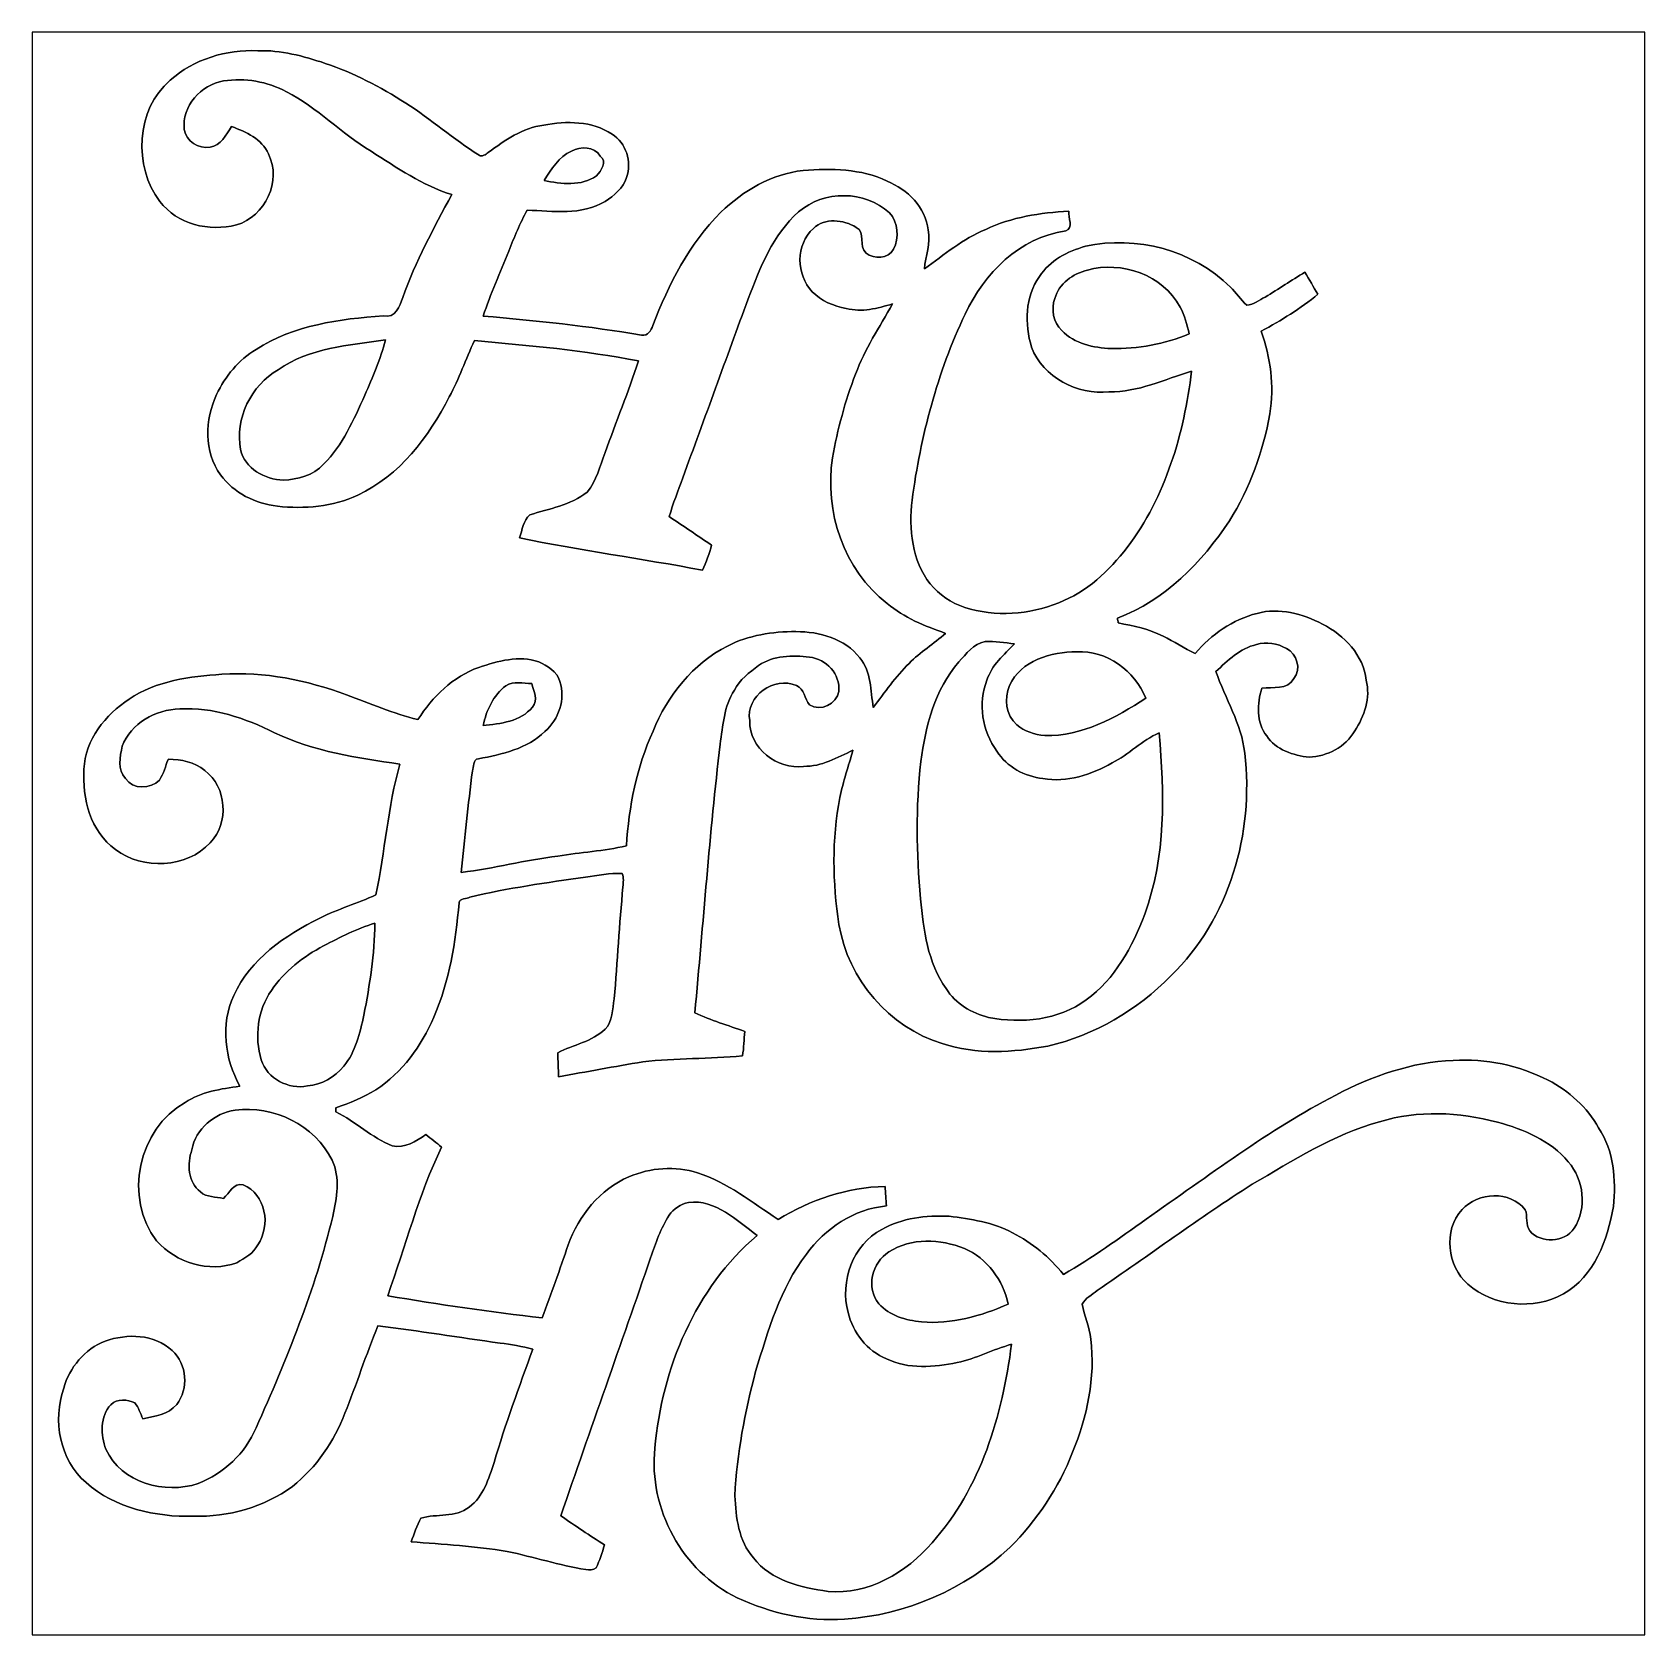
# Model space of a CAD drawing. Header units: centimetres. Extents: x -16.8 to 16.8, y -16.7 to 16.7.
import ezdxf

# ---------------------------------------------------------------- set-up
doc = ezdxf.new("R2010")
doc.units = ezdxf.units.CM
doc.header["$MEASUREMENT"] = 0
doc.layers.add('Layer 1', color=7, linetype='Continuous')

msp = doc.modelspace()

# ---------------------------------------------------------------- linework, layer by layer
at = {"layer": 'Layer 1', "color": 7}
for points, knots in [([(-16.77458, 16.66875), (-16.77458, 16.66875), (16.77458, 16.66875), (16.77458, 16.66875), (16.77458, 16.66875), (16.77458, 16.66875), (16.77458, -16.66875), (16.77458, -16.66875), (16.77458, -16.66875), (16.77458, -16.66875), (-16.77458, -16.66875), (-16.77458, -16.66875), (-16.77458, -16.66875), (-16.77458, -16.66875), (-16.77458, 16.66875), (-16.77458, 16.66875), (-16.77458, 16.66875), (-16.77458, 16.66875), (-16.77458, 16.66875), (-16.77458, 16.66875)], [0, 0, 0, 0, 0.16666667, 0.16666667, 0.16666667, 0.16666667, 0.33333333, 0.33333333, 0.33333333, 0.33333333, 0.5, 0.5, 0.5, 0.5, 0.66666667, 0.66666667, 0.66666667, 0.66666667, 1, 1, 1, 1]), ([(-13.90544, 15.66898), (-14.62017, 15.06185), (-14.67414, 13.87792), (-14.11923, 13.14979), (-14.11923, 13.14979), (-13.7601, 12.66931), (-13.08841, 12.51656), (-12.52608, 12.66119), (-12.52608, 12.66119), (-11.93059, 12.83229), (-11.5757, 13.5763), (-11.86074, 14.13863), (-11.86074, 14.13863), (-11.99762, 14.45013), (-12.325, 14.59653), (-12.62662, 14.70519), (-12.62662, 14.70519), (-12.74833, 14.54326), (-12.84252, 14.29738), (-13.07465, 14.27974), (-13.07465, 14.27974), (-13.32018, 14.22929), (-13.56572, 14.40533), (-13.61193, 14.64557), (-13.61193, 14.64557), (-13.66661, 15.13099), (-13.26092, 15.58008), (-12.79419, 15.65769), (-12.79419, 15.65769), (-12.34899, 15.72154), (-11.88085, 15.64781), (-11.48644, 15.42838), (-11.48644, 15.42838), (-10.8398, 15.10347), (-10.34274, 14.5609), (-9.72432, 14.1919), (-9.72432, 14.1919), (-9.18845, 13.85394), (-8.65752, 13.48246), (-8.04757, 13.2909), (-8.04757, 13.2909), (-8.41939, 12.59417), (-8.80251, 11.89849), (-9.06568, 11.15095), (-9.06568, 11.15095), (-9.13412, 10.97209), (-9.21068, 10.70963), (-9.46926, 10.77066), (-9.46926, 10.77066), (-10.38049, 10.70116), (-11.33158, 10.57875), (-12.11651, 10.0711), (-12.11651, 10.0711), (-12.48198, 9.85414), (-12.75821, 9.51089), (-12.93883, 9.12989), (-12.93883, 9.12989), (-13.18189, 8.61025), (-13.20483, 7.94067), (-12.85734, 7.46266), (-12.85734, 7.46266), (-12.58535, 7.0806), (-12.13203, 6.86611), (-11.67518, 6.80826), (-11.67518, 6.80826), (-11.1125, 6.75111), (-10.51842, 6.79027), (-10.00301, 7.04144), (-10.00301, 7.04144), (-9.13059, 7.44185), (-8.52629, 8.25359), (-8.09731, 9.08438), (-8.09731, 9.08438), (-7.89199, 9.45974), (-7.75899, 9.8679), (-7.57449, 10.25278), (-7.57449, 10.25278), (-6.43255, 10.15224), (-5.28743, 10.05099), (-4.16101, 9.83015), (-4.16101, 9.83015), (-4.36774, 9.18598), (-4.63091, 8.56156), (-4.85493, 7.92374), (-4.85493, 7.92374), (-4.96464, 7.64328), (-5.03414, 7.33778), (-5.22993, 7.10036), (-5.22993, 7.10036), (-5.57248, 6.82801), (-6.01768, 6.76134), (-6.42267, 6.62869), (-6.42267, 6.62869), (-6.55426, 6.51404), (-6.57931, 6.31225), (-6.63681, 6.15139), (-6.63681, 6.15139), (-5.37669, 5.8868), (-4.09857, 5.71747), (-2.83281, 5.47934), (-2.83281, 5.47934), (-2.75202, 5.64621), (-2.68464, 5.82048), (-2.64195, 6.00146), (-2.64195, 6.00146), (-2.93688, 6.19619), (-3.22721, 6.39798), (-3.52213, 6.59271), (-3.52213, 6.59271), (-3.44311, 6.86717), (-3.33516, 7.13211), (-3.24097, 7.40128), (-3.24097, 7.40128), (-2.78306, 8.64059), (-2.33433, 9.88307), (-1.87889, 11.12344), (-1.87889, 11.12344), (-1.6316, 11.77537), (-1.36454, 12.45729), (-0.82973, 12.93072), (-0.82973, 12.93072), (-0.30833, 13.38686), (0.54822, 13.38368), (1.05763, 12.91096), (1.05763, 12.91096), (1.24495, 12.71799), (1.26647, 12.38956), (1.14371, 12.15707), (1.14371, 12.15707), (1.0354, 11.95352), (0.74119, 11.94329), (0.57291, 12.07417), (0.57291, 12.07417), (0.41522, 12.21493), (0.56868, 12.50244), (0.36795, 12.61039), (0.36795, 12.61039), (0.10372, 12.77232), (-0.28399, 12.81606), (-0.52211, 12.58676), (-0.52211, 12.58676), (-0.89747, 12.2555), (-0.88336, 11.62332), (-0.54645, 11.27196), (-0.54645, 11.27196), (-0.35772, 11.08004), (-0.10125, 10.96716), (0.16263, 10.92447), (0.16263, 10.92447), (0.4826, 10.83381), (0.81421, 10.92588), (1.12324, 11.01796), (1.12324, 11.01796), (0.85407, 10.53818), (0.54892, 10.07392), (0.35419, 9.55604), (0.35419, 9.55604), (0.13794, 8.99372), (-0.02081, 8.40811), (-0.12241, 7.81403), (-0.12241, 7.81403), (-0.30304, 6.70348), (0.11042, 5.48323), (1.01282, 4.78755), (1.01282, 4.78755), (1.36313, 4.48557), (1.79952, 4.318), (2.2285, 4.16384), (2.2285, 4.16384), (1.98085, 3.9497), (1.70145, 3.77296), (1.47002, 3.53942), (1.47002, 3.53942), (1.18463, 3.26496), (0.96344, 2.93511), (0.72319, 2.62255), (0.72319, 2.62255), (0.66393, 2.97215), (0.68651, 3.36585), (0.44274, 3.65337), (0.44274, 3.65337), (0.13723, 4.05765), (-0.39864, 4.20053), (-0.88477, 4.20017), (-0.88477, 4.20017), (-1.37266, 4.20123), (-1.8736, 4.12679), (-2.31069, 3.89961), (-2.31069, 3.89961), (-3.03036, 3.53589), (-3.55565, 2.86526), (-3.85939, 2.12937), (-3.85939, 2.12937), (-4.19735, 1.38112), (-4.36492, 0.55986), (-4.41149, -0.25753), (-4.41149, -0.25753), (-4.88174, -0.36371), (-5.36469, -0.39053), (-5.83918, -0.47166), (-5.83918, -0.47166), (-6.51369, -0.55351), (-7.17409, -0.72637), (-7.84825, -0.80963), (-7.84825, -0.80963), (-7.77416, -0.10548), (-7.70678, 0.59972), (-7.61683, 1.3021), (-7.61683, 1.3021), (-7.58049, 1.37372), (-7.6133, 1.54587), (-7.49053, 1.55293), (-7.49053, 1.55293), (-7.00229, 1.64959), (-6.47488, 1.75754), (-6.10905, 2.12266), (-6.10905, 2.12266), (-5.81978, 2.37208), (-5.67619, 2.79294), (-5.79614, 3.1623), (-5.79614, 3.1623), (-5.85153, 3.37009), (-6.05755, 3.48439), (-6.23711, 3.57046), (-6.23711, 3.57046), (-6.64669, 3.71616), (-7.08978, 3.58563), (-7.48383, 3.45475), (-7.48383, 3.45475), (-8.02534, 3.26355), (-8.44621, 2.84374), (-8.75065, 2.3682), (-8.75065, 2.3682), (-9.26077, 2.4959), (-9.7469, 2.6984), (-10.23655, 2.88608), (-10.23655, 2.88608), (-11.06205, 3.18805), (-11.94611, 3.37432), (-12.82841, 3.31153), (-12.82841, 3.31153), (-13.49375, 3.27307), (-14.19366, 3.17606), (-14.75846, 2.79612), (-14.75846, 2.79612), (-15.25446, 2.47227), (-15.67004, 1.95157), (-15.69861, 1.33773), (-15.69861, 1.33773), (-15.73601, 0.7306), (-15.56491, 0.03598), (-15.04386, -0.33232), (-15.04386, -0.33232), (-14.47483, -0.76235), (-13.56254, -0.72531), (-13.07077, -0.19332), (-13.07077, -0.19332), (-12.67601, 0.22331), (-12.72399, 0.96555), (-13.18648, 1.31128), (-13.18648, 1.31128), (-13.39638, 1.49049), (-13.67684, 1.53564), (-13.94284, 1.54975), (-13.94284, 1.54975), (-14.00493, 1.40441), (-14.03773, 1.24284), (-14.12946, 1.1116), (-14.12946, 1.1116), (-14.31114, 0.91969), (-14.68579, 0.90734), (-14.8336, 1.14759), (-14.8336, 1.14759), (-15.00928, 1.32574), (-14.94543, 1.59667), (-14.90416, 1.81469), (-14.90416, 1.81469), (-14.72106, 2.29517), (-14.2053, 2.58198), (-13.70577, 2.59151), (-13.70577, 2.59151), (-13.01186, 2.63384), (-12.34405, 2.39854), (-11.73127, 2.09691), (-11.73127, 2.09691), (-10.91424, 1.70603), (-10.01219, 1.56739), (-9.12389, 1.44568), (-9.12389, 1.44568), (-9.37754, 0.55563), (-9.43822, -0.37536), (-9.62413, -1.27706), (-9.62413, -1.27706), (-10.00513, -1.45732), (-10.41682, -1.5681), (-10.79288, -1.76177), (-10.79288, -1.76177), (-11.51573, -2.11949), (-12.2368, -2.60809), (-12.579, -3.36762), (-12.579, -3.36762), (-12.86404, -3.96981), (-12.77161, -4.68701), (-12.45517, -5.25851), (-12.45517, -5.25851), (-12.84817, -5.31001), (-13.25598, -5.37422), (-13.59464, -5.59506), (-13.59464, -5.59506), (-14.57008, -6.13269), (-14.87946, -7.59425), (-14.18661, -8.47231), (-14.18661, -8.47231), (-13.7855, -8.93127), (-13.09899, -9.14435), (-12.51867, -8.92881), (-12.51867, -8.92881), (-12.35287, -8.83426), (-12.16766, -8.7376), (-12.08405, -8.55486), (-12.08405, -8.55486), (-11.80289, -8.15904), (-11.91507, -7.4997), (-12.3885, -7.30885), (-12.3885, -7.30885), (-12.58852, -7.26193), (-12.67178, -7.4863), (-12.79631, -7.59072), (-12.79631, -7.59072), (-12.95541, -7.55015), (-13.14803, -7.57837), (-13.27468, -7.45384), (-13.27468, -7.45384), (-13.54349, -7.25099), (-13.55019, -6.87317), (-13.45494, -6.57966), (-13.45494, -6.57966), (-13.37628, -6.14645), (-12.98187, -5.81272), (-12.55324, -5.75557), (-12.55324, -5.75557), (-11.75879, -5.64374), (-10.89378, -6.06813), (-10.53747, -6.79591), (-10.53747, -6.79591), (-10.35861, -7.16104), (-10.4394, -7.58578), (-10.52336, -7.96572), (-10.52336, -7.96572), (-10.88672, -9.4869), (-11.48115, -10.94105), (-12.11756, -12.36521), (-12.11756, -12.36521), (-12.34405, -12.89685), (-12.78714, -13.31277), (-13.3223, -13.52232), (-13.3223, -13.52232), (-14.01939, -13.75622), (-14.91721, -13.51139), (-15.24282, -12.80936), (-15.24282, -12.80936), (-15.35113, -12.51691), (-15.37053, -12.12321), (-15.13805, -11.88402), (-15.13805, -11.88402), (-15.00999, -11.74891), (-14.79268, -11.77219), (-14.63851, -11.84522), (-14.63851, -11.84522), (-14.56161, -11.94223), (-14.52633, -12.06359), (-14.47412, -12.17471), (-14.47412, -12.17471), (-14.22471, -12.11897), (-13.94354, -12.09252), (-13.76962, -11.87838), (-13.76962, -11.87838), (-13.51703, -11.54783), (-13.55408, -11.04053), (-13.8617, -10.75796), (-13.8617, -10.75796), (-14.23211, -10.41153), (-14.80185, -10.39777), (-15.25905, -10.56217), (-15.25905, -10.56217), (-15.68309, -10.72197), (-15.99812, -11.11074), (-16.12053, -11.54148), (-16.12053, -11.54148), (-16.34878, -12.20858), (-16.20838, -13.03443), (-15.65487, -13.50292), (-15.65487, -13.50292), (-15.05338, -14.04056), (-14.20918, -14.21906), (-13.42284, -14.20495), (-13.42284, -14.20495), (-12.6933, -14.21977), (-11.95176, -14.01727), (-11.36121, -13.58124), (-11.36121, -13.58124), (-10.86591, -13.18683), (-10.49161, -12.65132), (-10.26795, -12.06077), (-10.26795, -12.06077), (-10.02771, -11.45893), (-9.83051, -10.84051), (-9.58109, -10.24255), (-9.58109, -10.24255), (-8.73196, -10.34838), (-7.88705, -10.48561), (-7.03933, -10.60132), (-7.03933, -10.60132), (-6.81038, -10.63061), (-6.58248, -10.66941), (-6.35882, -10.72832), (-6.35882, -10.72832), (-6.64104, -11.50867), (-6.9342, -12.28584), (-7.16386, -13.08417), (-7.16386, -13.08417), (-7.27957, -13.4172), (-7.38329, -13.79255), (-7.68385, -14.01127), (-7.68385, -14.01127), (-7.9696, -14.24093), (-8.35907, -14.14533), (-8.68751, -14.2427), (-8.68751, -14.2427), (-8.77217, -14.39757), (-8.83073, -14.56725), (-8.88894, -14.73412), (-8.88894, -14.73412), (-8.22254, -14.78774), (-7.55262, -14.82654), (-6.89222, -14.93626), (-6.89222, -14.93626), (-6.34365, -15.05162), (-5.80743, -15.22271), (-5.25392, -15.31408), (-5.25392, -15.31408), (-5.18336, -15.32502), (-5.10117, -15.33066), (-5.04366, -15.27916), (-5.04366, -15.27916), (-4.96782, -15.1257), (-4.9209, -14.96025), (-4.86622, -14.79867), (-4.86622, -14.79867), (-5.1756, -14.60571), (-5.47793, -14.40109), (-5.77744, -14.19366), (-5.77744, -14.19366), (-5.16114, -12.4019), (-4.52649, -10.61685), (-3.90807, -8.82615), (-3.90807, -8.82615), (-3.80153, -8.52311), (-3.70029, -8.21373), (-3.52284, -7.94314), (-3.52284, -7.94314), (-3.43253, -7.80415), (-3.27872, -7.71313), (-3.12103, -7.67327), (-3.12103, -7.67327), (-2.54706, -7.61048), (-2.12055, -8.05145), (-1.69333, -8.36013), (-1.69333, -8.36013), (-2.98274, -9.45868), (-3.67242, -11.12873), (-3.82199, -12.78925), (-3.82199, -12.78925), (-3.95076, -14.04585), (-3.25332, -15.35077), (-2.10573, -15.89793), (-2.10573, -15.89793), (-1.41534, -16.22213), (-0.64241, -16.39923), (0.12241, -16.34137), (0.12241, -16.34137), (1.39771, -16.26941), (2.63172, -15.72084), (3.56658, -14.85547), (3.56658, -14.85547), (4.12256, -14.28644), (4.58294, -13.61757), (4.8701, -12.87357), (4.8701, -12.87357), (5.17384, -12.13203), (5.34741, -11.31923), (5.24969, -10.51666), (5.24969, -10.51666), (5.22817, -10.26619), (5.10822, -10.03864), (5.07153, -9.79241), (5.07153, -9.79241), (5.13574, -9.66435), (5.27473, -9.59626), (5.38198, -9.51018), (5.38198, -9.51018), (6.45654, -8.77429), (7.50641, -8.00135), (8.60319, -7.29827), (8.60319, -7.29827), (9.45691, -6.80614), (10.29511, -6.25369), (11.2589, -5.99863), (11.2589, -5.99863), (12.05371, -5.74746), (12.91308, -5.79826), (13.71177, -6.00428), (13.71177, -6.00428), (14.25504, -6.15562), (14.8149, -6.38493), (15.18391, -6.83013), (15.18391, -6.83013), (15.50776, -7.20619), (15.5762, -7.79039), (15.30526, -8.21373), (15.30526, -8.21373), (15.10347, -8.51359), (14.61382, -8.53828), (14.3824, -8.26558), (14.3824, -8.26558), (14.28997, -8.13576), (14.34218, -7.96784), (14.28821, -7.82638), (14.28821, -7.82638), (13.97741, -7.42386), (13.30254, -7.45843), (12.97517, -7.82461), (12.97517, -7.82461), (12.57335, -8.25465), (12.66613, -9.00042), (13.09511, -9.37719), (13.09511, -9.37719), (13.63169, -9.84321), (14.46036, -9.9187), (15.08125, -9.57968), (15.08125, -9.57968), (15.7286, -9.21032), (16.00341, -8.45467), (16.1223, -7.75864), (16.1223, -7.75864), (16.18227, -7.20408), (16.12935, -6.60259), (15.81538, -6.12528), (15.81538, -6.12528), (15.57549, -5.69701), (15.19908, -5.35658), (14.76481, -5.13292), (14.76481, -5.13292), (14.15944, -4.82177), (13.4687, -4.67819), (12.78961, -4.71946), (12.78961, -4.71946), (11.92953, -4.75474), (11.10297, -5.04578), (10.34591, -5.44195), (10.34591, -5.44195), (8.94503, -6.16444), (7.69197, -7.12999), (6.39833, -8.02252), (6.39833, -8.02252), (5.84094, -8.42645), (5.27897, -8.82791), (4.68136, -9.17116), (4.68136, -9.17116), (4.38926, -8.81592), (4.03296, -8.51076), (3.61915, -8.30651), (3.61915, -8.30651), (3.21345, -8.08955), (2.75061, -8.01582), (2.29976, -7.96325), (2.29976, -7.96325), (1.82139, -7.9435), (1.32221, -7.99536), (0.90029, -8.23948), (0.90029, -8.23948), (0.2921, -8.54851), (0.02858, -9.32427), (0.19932, -9.96491), (0.19932, -9.96491), (0.29774, -10.38578), (0.59267, -10.76396), (0.99801, -10.92694), (0.99801, -10.92694), (1.45662, -11.15166), (1.98755, -11.10439), (2.47227, -11.00737), (2.47227, -11.00737), (2.86385, -10.928), (3.21592, -10.72868), (3.6001, -10.62637), (3.6001, -10.62637), (3.4103, -12.10698), (2.96122, -13.62004), (1.9491, -14.75528), (1.9491, -14.75528), (1.41429, -15.37123), (0.62442, -15.84748), (-0.21731, -15.76634), (-0.21731, -15.76634), (-0.78034, -15.69191), (-1.403, -15.54339), (-1.76777, -15.06926), (-1.76777, -15.06926), (-2.08315, -14.7193), (-2.13289, -14.22471), (-2.15618, -13.77632), (-2.15618, -13.77632), (-2.12055, -12.90038), (-1.93993, -12.03607), (-1.72473, -11.18905), (-1.72473, -11.18905), (-1.46403, -10.34415), (-1.21497, -9.46432), (-0.66887, -8.75136), (-0.66887, -8.75136), (-0.27869, -8.21549), (0.32526, -7.80874), (0.99624, -7.74876), (0.99624, -7.74876), (0.98813, -7.61294), (0.97966, -7.47713), (0.97084, -7.34201), (0.97084, -7.34201), (0.17956, -7.35542), (-0.58385, -7.62388), (-1.25554, -8.03169), (-1.25554, -8.03169), (-1.79141, -7.67186), (-2.31211, -7.26228), (-2.93264, -7.05908), (-2.93264, -7.05908), (-3.3976, -6.90562), (-3.91195, -6.95572), (-4.36069, -7.13987), (-4.36069, -7.13987), (-4.95829, -7.40622), (-5.40844, -7.94632), (-5.62363, -8.55804), (-5.62363, -8.55804), (-5.79861, -9.06674), (-5.97429, -9.57509), (-6.16479, -10.07816), (-6.16479, -10.07816), (-7.24006, -9.95504), (-8.3118, -9.79523), (-9.3793, -9.61743), (-9.3793, -9.61743), (-9.00783, -8.58555), (-8.73689, -7.51346), (-8.25782, -6.52357), (-8.25782, -6.52357), (-8.36683, -6.43608), (-8.47549, -6.34929), (-8.58449, -6.26322), (-8.58449, -6.26322), (-8.79158, -6.39904), (-9.02229, -6.56096), (-9.28582, -6.49711), (-9.28582, -6.49711), (-9.71127, -6.32636), (-10.04429, -5.99369), (-10.45492, -5.79367), (-10.45492, -5.79367), (-10.45528, -5.77144), (-10.45633, -5.72735), (-10.45704, -5.70512), (-10.45704, -5.70512), (-10.17023, -5.60458), (-9.88307, -5.49592), (-9.62695, -5.32977), (-9.62695, -5.32977), (-9.07486, -4.97346), (-8.67551, -4.42031), (-8.42151, -3.82094), (-8.42151, -3.82094), (-8.08778, -3.07234), (-7.97066, -2.2539), (-7.8927, -1.44498), (-7.8927, -1.44498), (-7.89481, -1.33809), (-7.71913, -1.3716), (-7.67327, -1.32398), (-7.67327, -1.32398), (-6.87987, -1.13524), (-6.06989, -1.02341), (-5.26309, -0.90664), (-5.26309, -0.90664), (-5.0098, -0.87383), (-4.75721, -0.82162), (-4.50039, -0.83079), (-4.50039, -0.83079), (-4.4644, -0.9204), (-4.47746, -1.01812), (-4.48451, -1.11196), (-4.48451, -1.11196), (-4.55965, -1.88736), (-4.60093, -2.66559), (-4.66654, -3.4417), (-4.66654, -3.4417), (-4.71135, -3.64949), (-4.68877, -3.90984), (-4.85599, -4.06964), (-4.85599, -4.06964), (-5.12833, -4.33176), (-5.51533, -4.39349), (-5.84235, -4.56142), (-5.84235, -4.56142), (-5.83636, -4.72757), (-5.83071, -4.89303), (-5.82224, -5.05989), (-5.82224, -5.05989), (-5.23981, -4.95618), (-4.65773, -4.84822), (-4.07423, -4.75086), (-4.07423, -4.75086), (-3.3842, -4.67219), (-2.68746, -4.69124), (-1.99602, -4.62562), (-1.99602, -4.62562), (-1.96991, -4.45735), (-1.96356, -4.28625), (-1.95051, -4.11727), (-1.95051, -4.11727), (-2.2987, -3.99486), (-2.65218, -3.88373), (-2.98909, -3.73239), (-2.98909, -3.73239), (-2.81552, -1.86902), (-2.68111, -0.00141), (-2.46274, 1.85737), (-2.46274, 1.85737), (-2.40453, 2.23732), (-2.38443, 2.64866), (-2.16711, 2.97991), (-2.16711, 2.97991), (-2.05528, 3.19899), (-1.85349, 3.35104), (-1.66299, 3.49709), (-1.66299, 3.49709), (-1.3529, 3.7024), (-0.95991, 3.71828), (-0.60219, 3.66783), (-0.60219, 3.66783), (-0.25788, 3.63361), (0.04586, 3.31364), (0.00459, 2.95734), (0.00459, 2.95734), (-0.03704, 2.69311), (-0.3743, 2.52765), (-0.60501, 2.67476), (-0.60501, 2.67476), (-0.71226, 2.79859), (-0.70132, 3.01413), (-0.87454, 3.07693), (-0.87454, 3.07693), (-1.33703, 3.2766), (-1.94028, 2.8635), (-1.8475, 2.34738), (-1.8475, 2.34738), (-1.86478, 1.77306), (-1.27635, 1.32433), (-0.72496, 1.397), (-0.72496, 1.397), (-0.35313, 1.38924), (-0.02505, 1.57974), (0.30127, 1.73143), (0.30127, 1.73143), (0.21167, 1.403), (0.09349, 1.08232), (0.03104, 0.74683), (0.03104, 0.74683), (-0.14252, -0.121), (-0.12312, -1.02059), (0.00952, -1.89265), (0.00952, -1.89265), (0.19826, -3.0286), (1.05198, -4.03648), (2.15935, -4.36845), (2.15935, -4.36845), (2.86597, -4.60763), (3.63008, -4.55648), (4.35222, -4.42278), (4.35222, -4.42278), (5.32412, -4.20053), (6.21841, -3.67383), (6.91268, -2.96157), (6.91268, -2.96157), (8.13117, -1.78012), (8.65082, 0.01023), (8.45114, 1.67464), (8.45114, 1.67464), (8.38659, 2.28177), (8.04474, 2.80353), (7.85142, 3.37044), (7.85142, 3.37044), (8.10084, 3.59586), (8.35413, 3.86115), (8.69774, 3.92959), (8.69774, 3.92959), (8.90235, 4.00015), (9.13342, 3.95146), (9.31968, 3.85057), (9.31968, 3.85057), (9.53311, 3.73803), (9.63824, 3.4223), (9.4742, 3.22474), (9.4742, 3.22474), (9.34896, 2.97815), (9.03217, 3.05082), (8.80816, 3.02613), (8.80816, 3.02613), (8.70867, 2.70228), (8.69139, 2.30999), (8.9087, 2.02918), (8.9087, 2.02918), (9.09955, 1.73884), (9.46115, 1.6256), (9.78923, 1.58609), (9.78923, 1.58609), (10.16811, 1.60549), (10.54841, 1.79987), (10.74314, 2.13289), (10.74314, 2.13289), (10.94387, 2.43805), (11.06981, 2.82258), (10.98162, 3.18735), (10.98162, 3.18735), (10.92412, 3.71157), (10.52019, 4.12256), (10.07181, 4.35575), (10.07181, 4.35575), (9.65729, 4.56565), (9.16905, 4.70817), (8.70867, 4.57906), (8.70867, 4.57906), (8.20455, 4.44994), (7.75229, 4.14408), (7.4235, 3.74368), (7.4235, 3.74368), (7.18926, 3.84422), (6.98465, 3.99944), (6.75322, 4.10563), (6.75322, 4.10563), (6.46042, 4.25132), (6.13974, 4.32294), (5.82013, 4.37974), (5.82013, 4.37974), (5.81413, 4.41325), (5.80813, 4.44641), (5.80284, 4.47922), (5.80284, 4.47922), (6.79344, 4.85211), (7.56073, 5.64021), (8.13541, 6.50628), (8.13541, 6.50628), (8.56051, 7.1822), (8.83532, 7.94773), (8.97431, 8.73266), (8.97431, 8.73266), (9.07274, 9.31086), (8.98419, 9.90247), (8.7951, 10.45245), (8.7951, 10.45245), (9.20997, 10.67329), (9.61425, 10.91918), (9.97585, 11.22045), (9.97585, 11.22045), (9.88201, 11.37073), (9.79346, 11.52419), (9.70386, 11.67659), (9.70386, 11.67659), (9.42411, 11.51079), (9.15564, 11.32699), (8.8773, 11.15942), (8.8773, 11.15942), (8.75171, 11.0998), (8.63776, 10.99467), (8.49277, 10.99114), (8.49277, 10.99114), (8.36507, 11.10121), (8.27899, 11.25149), (8.15552, 11.36615), (8.15552, 11.36615), (7.37941, 12.13732), (6.19795, 12.44706), (5.13574, 12.2174), (5.13574, 12.2174), (4.7685, 12.1091), (4.39102, 11.92389), (4.18359, 11.58699), (4.18359, 11.58699), (3.87209, 11.17212), (3.87632, 10.59533), (4.01602, 10.11802), (4.01602, 10.11802), (4.25697, 9.48443), (4.96993, 9.12283), (5.62716, 9.18598), (5.62716, 9.18598), (6.23111, 9.17857), (6.78039, 9.44739), (7.34589, 9.61884), (7.34589, 9.61884), (7.18785, 8.31991), (6.8072, 7.00758), (6.00851, 5.95101), (6.00851, 5.95101), (5.62927, 5.46911), (5.16643, 5.01721), (4.58188, 4.80095), (4.58188, 4.80095), (3.96593, 4.55401), (3.26072, 4.49615), (2.62572, 4.70464), (2.62572, 4.70464), (2.34527, 4.79002), (2.09938, 4.97064), (1.90888, 5.19077), (1.90888, 5.19077), (1.52329, 5.67478), (1.46473, 6.33906), (1.52964, 6.93244), (1.52964, 6.93244), (1.71132, 8.26523), (2.05211, 9.58921), (2.6356, 10.80523), (2.6356, 10.80523), (3.02648, 11.6519), (3.77119, 12.40226), (4.72722, 12.5349), (4.72722, 12.5349), (4.89373, 12.5917), (4.77837, 12.81112), (4.78896, 12.94589), (4.78896, 12.94589), (4.19876, 12.91519), (3.60045, 12.82241), (3.06282, 12.5663), (3.06282, 12.5663), (2.59115, 12.37086), (2.19393, 12.04383), (1.78611, 11.74397), (1.78611, 11.74397), (1.81257, 12.01455), (1.92123, 12.28019), (1.86619, 12.55536), (1.86619, 12.55536), (1.81292, 13.02773), (1.43545, 13.39885), (1.01141, 13.57171), (1.01141, 13.57171), (0.46884, 13.83242), (-0.14781, 13.83947), (-0.73519, 13.79079), (-0.73519, 13.79079), (-1.38818, 13.72658), (-1.98261, 13.37345), (-2.44546, 12.92296), (-2.44546, 12.92296), (-3.10586, 12.26961), (-3.53307, 11.42506), (-3.86362, 10.56675), (-3.86362, 10.56675), (-3.90278, 10.46939), (-3.96769, 10.33851), (-4.09575, 10.3699), (-4.09575, 10.3699), (-5.18795, 10.55088), (-6.28968, 10.67329), (-7.39316, 10.7636), (-7.39316, 10.7636), (-7.23865, 11.22327), (-7.03897, 11.66636), (-6.86047, 12.11686), (-6.86047, 12.11686), (-6.7437, 12.40543), (-6.62869, 12.69577), (-6.47771, 12.96846), (-6.47771, 12.96846), (-5.94007, 12.94518), (-5.34458, 12.85487), (-4.85704, 13.14662), (-4.85704, 13.14662), (-4.67184, 13.27362), (-4.47534, 13.42496), (-4.40937, 13.65003), (-4.40937, 13.65003), (-4.29189, 13.96965), (-4.41819, 14.37005), (-4.71205, 14.5482), (-4.71205, 14.5482), (-5.1241, 14.83254), (-5.66138, 14.8209), (-6.1341, 14.73835), (-6.1341, 14.73835), (-6.56802, 14.67379), (-6.94514, 14.42614), (-7.28592, 14.16403), (-7.28592, 14.16403), (-7.34272, 14.13051), (-7.41221, 14.06737), (-7.47959, 14.11217), (-7.47959, 14.11217), (-8.00806, 14.44413), (-8.48043, 14.85653), (-9.00324, 15.19696), (-9.00324, 15.19696), (-9.531, 15.52963), (-10.08733, 15.82455), (-10.68105, 16.02211), (-10.68105, 16.02211), (-11.13226, 16.1738), (-11.60216, 16.30116), (-12.08264, 16.28352), (-12.08264, 16.28352), (-12.73739, 16.31668), (-13.41296, 16.10713), (-13.90544, 15.66898)], [0, 0, 0, 0, 0.00389105, 0.00389105, 0.00389105, 0.00389105, 0.0077821, 0.0077821, 0.0077821, 0.0077821, 0.01167315, 0.01167315, 0.01167315, 0.01167315, 0.0155642, 0.0155642, 0.0155642, 0.0155642, 0.01945525, 0.01945525, 0.01945525, 0.01945525, 0.0233463, 0.0233463, 0.0233463, 0.0233463, 0.02723735, 0.02723735, 0.02723735, 0.02723735, 0.0311284, 0.0311284, 0.0311284, 0.0311284, 0.03501946, 0.03501946, 0.03501946, 0.03501946, 0.03891051, 0.03891051, 0.03891051, 0.03891051, 0.04280156, 0.04280156, 0.04280156, 0.04280156, 0.04669261, 0.04669261, 0.04669261, 0.04669261, 0.05058366, 0.05058366, 0.05058366, 0.05058366, 0.05447471, 0.05447471, 0.05447471, 0.05447471, 0.05836576, 0.05836576, 0.05836576, 0.05836576, 0.06225681, 0.06225681, 0.06225681, 0.06225681, 0.06614786, 0.06614786, 0.06614786, 0.06614786, 0.07003891, 0.07003891, 0.07003891, 0.07003891, 0.07392996, 0.07392996, 0.07392996, 0.07392996, 0.07782101, 0.07782101, 0.07782101, 0.07782101, 0.08171206, 0.08171206, 0.08171206, 0.08171206, 0.08560311, 0.08560311, 0.08560311, 0.08560311, 0.08949416, 0.08949416, 0.08949416, 0.08949416, 0.09338521, 0.09338521, 0.09338521, 0.09338521, 0.09727626, 0.09727626, 0.09727626, 0.09727626, 0.10116732, 0.10116732, 0.10116732, 0.10116732, 0.10505837, 0.10505837, 0.10505837, 0.10505837, 0.10894942, 0.10894942, 0.10894942, 0.10894942, 0.11284047, 0.11284047, 0.11284047, 0.11284047, 0.11673152, 0.11673152, 0.11673152, 0.11673152, 0.12062257, 0.12062257, 0.12062257, 0.12062257, 0.12451362, 0.12451362, 0.12451362, 0.12451362, 0.12840467, 0.12840467, 0.12840467, 0.12840467, 0.13229572, 0.13229572, 0.13229572, 0.13229572, 0.13618677, 0.13618677, 0.13618677, 0.13618677, 0.14007782, 0.14007782, 0.14007782, 0.14007782, 0.14396887, 0.14396887, 0.14396887, 0.14396887, 0.14785992, 0.14785992, 0.14785992, 0.14785992, 0.15175097, 0.15175097, 0.15175097, 0.15175097, 0.15564202, 0.15564202, 0.15564202, 0.15564202, 0.15953307, 0.15953307, 0.15953307, 0.15953307, 0.16342412, 0.16342412, 0.16342412, 0.16342412, 0.16731518, 0.16731518, 0.16731518, 0.16731518, 0.17120623, 0.17120623, 0.17120623, 0.17120623, 0.17509728, 0.17509728, 0.17509728, 0.17509728, 0.17898833, 0.17898833, 0.17898833, 0.17898833, 0.18287938, 0.18287938, 0.18287938, 0.18287938, 0.18677043, 0.18677043, 0.18677043, 0.18677043, 0.19066148, 0.19066148, 0.19066148, 0.19066148, 0.19455253, 0.19455253, 0.19455253, 0.19455253, 0.19844358, 0.19844358, 0.19844358, 0.19844358, 0.20233463, 0.20233463, 0.20233463, 0.20233463, 0.20622568, 0.20622568, 0.20622568, 0.20622568, 0.21011673, 0.21011673, 0.21011673, 0.21011673, 0.21400778, 0.21400778, 0.21400778, 0.21400778, 0.21789883, 0.21789883, 0.21789883, 0.21789883, 0.22178988, 0.22178988, 0.22178988, 0.22178988, 0.22568093, 0.22568093, 0.22568093, 0.22568093, 0.22957198, 0.22957198, 0.22957198, 0.22957198, 0.23346304, 0.23346304, 0.23346304, 0.23346304, 0.23735409, 0.23735409, 0.23735409, 0.23735409, 0.24124514, 0.24124514, 0.24124514, 0.24124514, 0.24513619, 0.24513619, 0.24513619, 0.24513619, 0.24902724, 0.24902724, 0.24902724, 0.24902724, 0.25291829, 0.25291829, 0.25291829, 0.25291829, 0.25680934, 0.25680934, 0.25680934, 0.25680934, 0.26070039, 0.26070039, 0.26070039, 0.26070039, 0.26459144, 0.26459144, 0.26459144, 0.26459144, 0.26848249, 0.26848249, 0.26848249, 0.26848249, 0.27237354, 0.27237354, 0.27237354, 0.27237354, 0.27626459, 0.27626459, 0.27626459, 0.27626459, 0.28015564, 0.28015564, 0.28015564, 0.28015564, 0.28404669, 0.28404669, 0.28404669, 0.28404669, 0.28793774, 0.28793774, 0.28793774, 0.28793774, 0.29182879, 0.29182879, 0.29182879, 0.29182879, 0.29571984, 0.29571984, 0.29571984, 0.29571984, 0.29961089, 0.29961089, 0.29961089, 0.29961089, 0.30350195, 0.30350195, 0.30350195, 0.30350195, 0.307393, 0.307393, 0.307393, 0.307393, 0.31128405, 0.31128405, 0.31128405, 0.31128405, 0.3151751, 0.3151751, 0.3151751, 0.3151751, 0.31906615, 0.31906615, 0.31906615, 0.31906615, 0.3229572, 0.3229572, 0.3229572, 0.3229572, 0.32684825, 0.32684825, 0.32684825, 0.32684825, 0.3307393, 0.3307393, 0.3307393, 0.3307393, 0.33463035, 0.33463035, 0.33463035, 0.33463035, 0.3385214, 0.3385214, 0.3385214, 0.3385214, 0.34241245, 0.34241245, 0.34241245, 0.34241245, 0.3463035, 0.3463035, 0.3463035, 0.3463035, 0.35019455, 0.35019455, 0.35019455, 0.35019455, 0.3540856, 0.3540856, 0.3540856, 0.3540856, 0.35797665, 0.35797665, 0.35797665, 0.35797665, 0.3618677, 0.3618677, 0.3618677, 0.3618677, 0.36575875, 0.36575875, 0.36575875, 0.36575875, 0.36964981, 0.36964981, 0.36964981, 0.36964981, 0.37354086, 0.37354086, 0.37354086, 0.37354086, 0.37743191, 0.37743191, 0.37743191, 0.37743191, 0.38132296, 0.38132296, 0.38132296, 0.38132296, 0.38521401, 0.38521401, 0.38521401, 0.38521401, 0.38910506, 0.38910506, 0.38910506, 0.38910506, 0.39299611, 0.39299611, 0.39299611, 0.39299611, 0.39688716, 0.39688716, 0.39688716, 0.39688716, 0.40077821, 0.40077821, 0.40077821, 0.40077821, 0.40466926, 0.40466926, 0.40466926, 0.40466926, 0.40856031, 0.40856031, 0.40856031, 0.40856031, 0.41245136, 0.41245136, 0.41245136, 0.41245136, 0.41634241, 0.41634241, 0.41634241, 0.41634241, 0.42023346, 0.42023346, 0.42023346, 0.42023346, 0.42412451, 0.42412451, 0.42412451, 0.42412451, 0.42801556, 0.42801556, 0.42801556, 0.42801556, 0.43190661, 0.43190661, 0.43190661, 0.43190661, 0.43579767, 0.43579767, 0.43579767, 0.43579767, 0.43968872, 0.43968872, 0.43968872, 0.43968872, 0.44357977, 0.44357977, 0.44357977, 0.44357977, 0.44747082, 0.44747082, 0.44747082, 0.44747082, 0.45136187, 0.45136187, 0.45136187, 0.45136187, 0.45525292, 0.45525292, 0.45525292, 0.45525292, 0.45914397, 0.45914397, 0.45914397, 0.45914397, 0.46303502, 0.46303502, 0.46303502, 0.46303502, 0.46692607, 0.46692607, 0.46692607, 0.46692607, 0.47081712, 0.47081712, 0.47081712, 0.47081712, 0.47470817, 0.47470817, 0.47470817, 0.47470817, 0.47859922, 0.47859922, 0.47859922, 0.47859922, 0.48249027, 0.48249027, 0.48249027, 0.48249027, 0.48638132, 0.48638132, 0.48638132, 0.48638132, 0.49027237, 0.49027237, 0.49027237, 0.49027237, 0.49416342, 0.49416342, 0.49416342, 0.49416342, 0.49805447, 0.49805447, 0.49805447, 0.49805447, 0.50194553, 0.50194553, 0.50194553, 0.50194553, 0.50583658, 0.50583658, 0.50583658, 0.50583658, 0.50972763, 0.50972763, 0.50972763, 0.50972763, 0.51361868, 0.51361868, 0.51361868, 0.51361868, 0.51750973, 0.51750973, 0.51750973, 0.51750973, 0.52140078, 0.52140078, 0.52140078, 0.52140078, 0.52529183, 0.52529183, 0.52529183, 0.52529183, 0.52918288, 0.52918288, 0.52918288, 0.52918288, 0.53307393, 0.53307393, 0.53307393, 0.53307393, 0.53696498, 0.53696498, 0.53696498, 0.53696498, 0.54085603, 0.54085603, 0.54085603, 0.54085603, 0.54474708, 0.54474708, 0.54474708, 0.54474708, 0.54863813, 0.54863813, 0.54863813, 0.54863813, 0.55252918, 0.55252918, 0.55252918, 0.55252918, 0.55642023, 0.55642023, 0.55642023, 0.55642023, 0.56031128, 0.56031128, 0.56031128, 0.56031128, 0.56420233, 0.56420233, 0.56420233, 0.56420233, 0.56809339, 0.56809339, 0.56809339, 0.56809339, 0.57198444, 0.57198444, 0.57198444, 0.57198444, 0.57587549, 0.57587549, 0.57587549, 0.57587549, 0.57976654, 0.57976654, 0.57976654, 0.57976654, 0.58365759, 0.58365759, 0.58365759, 0.58365759, 0.58754864, 0.58754864, 0.58754864, 0.58754864, 0.59143969, 0.59143969, 0.59143969, 0.59143969, 0.59533074, 0.59533074, 0.59533074, 0.59533074, 0.59922179, 0.59922179, 0.59922179, 0.59922179, 0.60311284, 0.60311284, 0.60311284, 0.60311284, 0.60700389, 0.60700389, 0.60700389, 0.60700389, 0.61089494, 0.61089494, 0.61089494, 0.61089494, 0.61478599, 0.61478599, 0.61478599, 0.61478599, 0.61867704, 0.61867704, 0.61867704, 0.61867704, 0.62256809, 0.62256809, 0.62256809, 0.62256809, 0.62645914, 0.62645914, 0.62645914, 0.62645914, 0.63035019, 0.63035019, 0.63035019, 0.63035019, 0.63424125, 0.63424125, 0.63424125, 0.63424125, 0.6381323, 0.6381323, 0.6381323, 0.6381323, 0.64202335, 0.64202335, 0.64202335, 0.64202335, 0.6459144, 0.6459144, 0.6459144, 0.6459144, 0.64980545, 0.64980545, 0.64980545, 0.64980545, 0.6536965, 0.6536965, 0.6536965, 0.6536965, 0.65758755, 0.65758755, 0.65758755, 0.65758755, 0.6614786, 0.6614786, 0.6614786, 0.6614786, 0.66536965, 0.66536965, 0.66536965, 0.66536965, 0.6692607, 0.6692607, 0.6692607, 0.6692607, 0.67315175, 0.67315175, 0.67315175, 0.67315175, 0.6770428, 0.6770428, 0.6770428, 0.6770428, 0.68093385, 0.68093385, 0.68093385, 0.68093385, 0.6848249, 0.6848249, 0.6848249, 0.6848249, 0.68871595, 0.68871595, 0.68871595, 0.68871595, 0.692607, 0.692607, 0.692607, 0.692607, 0.69649805, 0.69649805, 0.69649805, 0.69649805, 0.70038911, 0.70038911, 0.70038911, 0.70038911, 0.70428016, 0.70428016, 0.70428016, 0.70428016, 0.70817121, 0.70817121, 0.70817121, 0.70817121, 0.71206226, 0.71206226, 0.71206226, 0.71206226, 0.71595331, 0.71595331, 0.71595331, 0.71595331, 0.71984436, 0.71984436, 0.71984436, 0.71984436, 0.72373541, 0.72373541, 0.72373541, 0.72373541, 0.72762646, 0.72762646, 0.72762646, 0.72762646, 0.73151751, 0.73151751, 0.73151751, 0.73151751, 0.73540856, 0.73540856, 0.73540856, 0.73540856, 0.73929961, 0.73929961, 0.73929961, 0.73929961, 0.74319066, 0.74319066, 0.74319066, 0.74319066, 0.74708171, 0.74708171, 0.74708171, 0.74708171, 0.75097276, 0.75097276, 0.75097276, 0.75097276, 0.75486381, 0.75486381, 0.75486381, 0.75486381, 0.75875486, 0.75875486, 0.75875486, 0.75875486, 0.76264591, 0.76264591, 0.76264591, 0.76264591, 0.76653696, 0.76653696, 0.76653696, 0.76653696, 0.77042802, 0.77042802, 0.77042802, 0.77042802, 0.77431907, 0.77431907, 0.77431907, 0.77431907, 0.77821012, 0.77821012, 0.77821012, 0.77821012, 0.78210117, 0.78210117, 0.78210117, 0.78210117, 0.78599222, 0.78599222, 0.78599222, 0.78599222, 0.78988327, 0.78988327, 0.78988327, 0.78988327, 0.79377432, 0.79377432, 0.79377432, 0.79377432, 0.79766537, 0.79766537, 0.79766537, 0.79766537, 0.80155642, 0.80155642, 0.80155642, 0.80155642, 0.80544747, 0.80544747, 0.80544747, 0.80544747, 0.80933852, 0.80933852, 0.80933852, 0.80933852, 0.81322957, 0.81322957, 0.81322957, 0.81322957, 0.81712062, 0.81712062, 0.81712062, 0.81712062, 0.82101167, 0.82101167, 0.82101167, 0.82101167, 0.82490272, 0.82490272, 0.82490272, 0.82490272, 0.82879377, 0.82879377, 0.82879377, 0.82879377, 0.83268482, 0.83268482, 0.83268482, 0.83268482, 0.83657588, 0.83657588, 0.83657588, 0.83657588, 0.84046693, 0.84046693, 0.84046693, 0.84046693, 0.84435798, 0.84435798, 0.84435798, 0.84435798, 0.84824903, 0.84824903, 0.84824903, 0.84824903, 0.85214008, 0.85214008, 0.85214008, 0.85214008, 0.85603113, 0.85603113, 0.85603113, 0.85603113, 0.85992218, 0.85992218, 0.85992218, 0.85992218, 0.86381323, 0.86381323, 0.86381323, 0.86381323, 0.86770428, 0.86770428, 0.86770428, 0.86770428, 0.87159533, 0.87159533, 0.87159533, 0.87159533, 0.87548638, 0.87548638, 0.87548638, 0.87548638, 0.87937743, 0.87937743, 0.87937743, 0.87937743, 0.88326848, 0.88326848, 0.88326848, 0.88326848, 0.88715953, 0.88715953, 0.88715953, 0.88715953, 0.89105058, 0.89105058, 0.89105058, 0.89105058, 0.89494163, 0.89494163, 0.89494163, 0.89494163, 0.89883268, 0.89883268, 0.89883268, 0.89883268, 0.90272374, 0.90272374, 0.90272374, 0.90272374, 0.90661479, 0.90661479, 0.90661479, 0.90661479, 0.91050584, 0.91050584, 0.91050584, 0.91050584, 0.91439689, 0.91439689, 0.91439689, 0.91439689, 0.91828794, 0.91828794, 0.91828794, 0.91828794, 0.92217899, 0.92217899, 0.92217899, 0.92217899, 0.92607004, 0.92607004, 0.92607004, 0.92607004, 0.92996109, 0.92996109, 0.92996109, 0.92996109, 0.93385214, 0.93385214, 0.93385214, 0.93385214, 0.93774319, 0.93774319, 0.93774319, 0.93774319, 0.94163424, 0.94163424, 0.94163424, 0.94163424, 0.94552529, 0.94552529, 0.94552529, 0.94552529, 0.94941634, 0.94941634, 0.94941634, 0.94941634, 0.95330739, 0.95330739, 0.95330739, 0.95330739, 0.95719844, 0.95719844, 0.95719844, 0.95719844, 0.96108949, 0.96108949, 0.96108949, 0.96108949, 0.96498054, 0.96498054, 0.96498054, 0.96498054, 0.9688716, 0.9688716, 0.9688716, 0.9688716, 0.97276265, 0.97276265, 0.97276265, 0.97276265, 0.9766537, 0.9766537, 0.9766537, 0.9766537, 0.98054475, 0.98054475, 0.98054475, 0.98054475, 0.9844358, 0.9844358, 0.9844358, 0.9844358, 0.98832685, 0.98832685, 0.98832685, 0.98832685, 0.9922179, 0.9922179, 0.9922179, 0.9922179, 1, 1, 1, 1]), ([(-5.55519, 14.19754), (-5.3661, 14.30232), (-5.07965, 14.29385), (-4.95688, 14.09206), (-4.95688, 14.09206), (-4.79425, 13.9767), (-4.94277, 13.78303), (-5.03767, 13.68107), (-5.03767, 13.68107), (-5.35023, 13.45988), (-5.77074, 13.51139), (-6.12634, 13.58406), (-6.12634, 13.58406), (-5.97218, 13.81548), (-5.82436, 14.08254), (-5.55519, 14.19754)], [0, 0, 0, 0, 0.2, 0.2, 0.2, 0.2, 0.4, 0.4, 0.4, 0.4, 0.6, 0.6, 0.6, 0.6, 1, 1, 1, 1]), ([(5.17878, 11.7221), (5.88821, 11.91648), (6.7564, 11.62332), (7.10636, 10.95199), (7.10636, 10.95199), (7.21254, 10.78195), (7.24641, 10.58298), (7.29791, 10.39248), (7.29791, 10.39248), (6.78603, 10.18152), (6.23006, 10.0778), (5.67655, 10.08768), (5.67655, 10.08768), (5.30789, 10.10461), (4.9089, 10.18822), (4.64432, 10.46515), (4.64432, 10.46515), (4.47005, 10.6299), (4.41748, 10.90683), (4.50003, 11.12908), (4.50003, 11.12908), (4.58576, 11.44023), (4.87715, 11.64766), (5.17878, 11.7221)], [0, 0, 0, 0, 0.14285714, 0.14285714, 0.14285714, 0.14285714, 0.28571429, 0.28571429, 0.28571429, 0.28571429, 0.42857143, 0.42857143, 0.42857143, 0.42857143, 0.57142857, 0.57142857, 0.57142857, 0.57142857, 0.71428571, 0.71428571, 0.71428571, 0.71428571, 1, 1, 1, 1]), ([(-11.65895, 9.64918), (-11.00526, 10.10356), (-10.18963, 10.15859), (-9.42693, 10.26866), (-9.42693, 10.26866), (-9.52359, 9.86861), (-9.69363, 9.49184), (-9.85626, 9.11542), (-9.85626, 9.11542), (-10.08768, 8.60884), (-10.31346, 8.08037), (-10.71457, 7.68068), (-10.71457, 7.68068), (-10.92588, 7.45172), (-11.25149, 7.36141), (-11.55347, 7.3533), (-11.55347, 7.3533), (-11.92918, 7.36282), (-12.35675, 7.59213), (-12.44, 7.98618), (-12.44, 7.98618), (-12.56594, 8.63036), (-12.21881, 9.32039), (-11.65895, 9.64918)], [0, 0, 0, 0, 0.14285714, 0.14285714, 0.14285714, 0.14285714, 0.28571429, 0.28571429, 0.28571429, 0.28571429, 0.42857143, 0.42857143, 0.42857143, 0.42857143, 0.57142857, 0.57142857, 0.57142857, 0.57142857, 0.71428571, 0.71428571, 0.71428571, 0.71428571, 1, 1, 1, 1]), ([(2.50049, 3.56835), (2.65606, 3.73698), (2.80952, 3.94794), (3.04941, 3.9938), (3.04941, 3.9938), (3.25402, 3.99697), (3.45899, 3.97016), (3.66219, 3.94406), (3.66219, 3.94406), (3.43958, 3.72251), (3.18876, 3.50061), (3.08892, 3.19229), (3.08892, 3.19229), (2.8896, 2.70616), (2.99544, 2.13078), (3.29741, 1.71097), (3.29741, 1.71097), (3.50026, 1.38183), (3.87456, 1.1871), (4.25168, 1.14371), (4.25168, 1.14371), (4.75086, 1.04951), (5.25921, 1.23155), (5.69419, 1.46685), (5.69419, 1.46685), (6.03956, 1.64465), (6.31366, 1.9364), (6.66962, 2.09303), (6.66962, 2.09303), (6.78462, 0.83432), (6.81179, -0.47449), (6.37081, -1.67852), (6.37081, -1.67852), (6.11611, -2.35373), (5.75098, -3.0293), (5.15585, -3.46216), (5.15585, -3.46216), (4.57694, -3.88197), (3.80859, -3.96169), (3.12173, -3.82693), (3.12173, -3.82693), (2.7746, -3.73521), (2.42923, -3.54401), (2.24226, -3.22721), (2.24226, -3.22721), (1.85138, -2.68711), (1.77024, -2.00413), (1.70603, -1.35996), (1.70603, -1.35996), (1.62701, -0.40993), (1.59985, 0.54998), (1.71556, 1.49789), (1.71556, 1.49789), (1.81187, 2.23238), (2.00484, 2.99438), (2.50049, 3.56835)], [0, 0, 0, 0, 0.06666667, 0.06666667, 0.06666667, 0.06666667, 0.13333333, 0.13333333, 0.13333333, 0.13333333, 0.2, 0.2, 0.2, 0.2, 0.26666667, 0.26666667, 0.26666667, 0.26666667, 0.33333333, 0.33333333, 0.33333333, 0.33333333, 0.4, 0.4, 0.4, 0.4, 0.46666667, 0.46666667, 0.46666667, 0.46666667, 0.53333333, 0.53333333, 0.53333333, 0.53333333, 0.6, 0.6, 0.6, 0.6, 0.66666667, 0.66666667, 0.66666667, 0.66666667, 0.73333333, 0.73333333, 0.73333333, 0.73333333, 0.8, 0.8, 0.8, 0.8, 0.86666667, 0.86666667, 0.86666667, 0.86666667, 1, 1, 1, 1]), ([(3.55812, 3.07693), (3.79483, 3.59869), (4.42383, 3.78495), (4.95688, 3.77931), (4.95688, 3.77931), (5.5813, 3.81635), (6.16444, 3.38384), (6.39551, 2.81622), (6.39551, 2.81622), (5.76474, 2.40736), (5.06765, 2.01824), (4.29084, 2.03553), (4.29084, 2.03553), (4.08481, 2.06375), (3.86539, 2.11596), (3.71016, 2.26342), (3.71016, 2.26342), (3.47839, 2.45604), (3.44558, 2.81199), (3.55812, 3.07693)], [0, 0, 0, 0, 0.16666667, 0.16666667, 0.16666667, 0.16666667, 0.33333333, 0.33333333, 0.33333333, 0.33333333, 0.5, 0.5, 0.5, 0.5, 0.66666667, 0.66666667, 0.66666667, 0.66666667, 1, 1, 1, 1]), ([(-6.91938, 3.0734), (-6.75922, 3.17853), (-6.55602, 3.1175), (-6.37999, 3.11856), (-6.37999, 3.11856), (-6.34788, 2.95875), (-6.2357, 2.77601), (-6.3687, 2.62925), (-6.3687, 2.62925), (-6.60964, 2.32904), (-7.03933, 2.28247), (-7.39563, 2.24684), (-7.39563, 2.24684), (-7.32331, 2.56046), (-7.18467, 2.8762), (-6.91938, 3.0734)], [0, 0, 0, 0, 0.2, 0.2, 0.2, 0.2, 0.4, 0.4, 0.4, 0.4, 0.6, 0.6, 0.6, 0.6, 1, 1, 1, 1]), ([(-10.7128, -2.33786), (-10.36884, -2.15724), (-10.01924, -1.97873), (-9.646, -1.86655), (-9.646, -1.86655), (-9.65447, -2.51001), (-9.75148, -3.14925), (-9.87531, -3.78001), (-9.87531, -3.78001), (-9.95786, -4.15043), (-10.04429, -4.54237), (-10.29406, -4.84152), (-10.29406, -4.84152), (-10.47821, -5.06977), (-10.75302, -5.22358), (-11.04618, -5.25251), (-11.04618, -5.25251), (-11.44164, -5.32765), (-11.88614, -5.10575), (-12.01067, -4.70888), (-12.01067, -4.70888), (-12.15073, -4.23086), (-12.09181, -3.67665), (-11.79724, -3.26566), (-11.79724, -3.26566), (-11.53019, -2.86314), (-11.13649, -2.56152), (-10.7128, -2.33786)], [0, 0, 0, 0, 0.125, 0.125, 0.125, 0.125, 0.25, 0.25, 0.25, 0.25, 0.375, 0.375, 0.375, 0.375, 0.5, 0.5, 0.5, 0.5, 0.625, 0.625, 0.625, 0.625, 0.75, 0.75, 0.75, 0.75, 1, 1, 1, 1]), ([(1.04987, -8.7062), (1.50883, -8.39964), (2.12231, -8.43774), (2.61832, -8.63212), (2.61832, -8.63212), (3.0928, -8.83426), (3.42688, -9.29252), (3.53166, -9.79135), (3.53166, -9.79135), (2.96474, -10.03617), (2.34844, -10.21503), (1.72508, -10.16106), (1.72508, -10.16106), (1.403, -10.12684), (1.06045, -10.02982), (0.83749, -9.78182), (0.83749, -9.78182), (0.56656, -9.4548), (0.69497, -8.91752), (1.04987, -8.7062)], [0, 0, 0, 0, 0.16666667, 0.16666667, 0.16666667, 0.16666667, 0.33333333, 0.33333333, 0.33333333, 0.33333333, 0.5, 0.5, 0.5, 0.5, 0.66666667, 0.66666667, 0.66666667, 0.66666667, 1, 1, 1, 1])]:
    msp.add_open_spline(points, degree=3, knots=knots, dxfattribs=at)
at = {"layer": 'Layer 1', "color": 251}
for points, knots in [([(-13.90544, 15.66898), (-13.41296, 16.10713), (-12.73739, 16.31668), (-12.08264, 16.28352), (-12.08264, 16.28352), (-11.60216, 16.30116), (-11.13226, 16.1738), (-10.68105, 16.02211), (-10.68105, 16.02211), (-10.08733, 15.82455), (-9.531, 15.52963), (-9.00324, 15.19696), (-9.00324, 15.19696), (-8.48043, 14.85653), (-8.00806, 14.44413), (-7.47959, 14.11217), (-7.47959, 14.11217), (-7.41221, 14.06737), (-7.34272, 14.13051), (-7.28592, 14.16403), (-7.28592, 14.16403), (-6.94514, 14.42614), (-6.56802, 14.67379), (-6.1341, 14.73835), (-6.1341, 14.73835), (-5.66138, 14.8209), (-5.1241, 14.83254), (-4.71205, 14.5482), (-4.71205, 14.5482), (-4.41819, 14.37005), (-4.29189, 13.96965), (-4.40937, 13.65003), (-4.40937, 13.65003), (-4.47534, 13.42496), (-4.67184, 13.27362), (-4.85704, 13.14662), (-4.85704, 13.14662), (-5.34458, 12.85487), (-5.94007, 12.94518), (-6.47771, 12.96846), (-6.47771, 12.96846), (-6.62869, 12.69577), (-6.7437, 12.40543), (-6.86047, 12.11686), (-6.86047, 12.11686), (-7.03897, 11.66636), (-7.23865, 11.22327), (-7.39316, 10.7636), (-7.39316, 10.7636), (-6.28968, 10.67329), (-5.18795, 10.55088), (-4.09575, 10.3699), (-4.09575, 10.3699), (-3.96769, 10.33851), (-3.90278, 10.46939), (-3.86362, 10.56675), (-3.86362, 10.56675), (-3.53307, 11.42506), (-3.10586, 12.26961), (-2.44546, 12.92296), (-2.44546, 12.92296), (-1.98261, 13.37345), (-1.38818, 13.72658), (-0.73519, 13.79079), (-0.73519, 13.79079), (-0.14781, 13.83947), (0.46884, 13.83242), (1.01141, 13.57171), (1.01141, 13.57171), (1.43545, 13.39885), (1.81292, 13.02773), (1.86619, 12.55536), (1.86619, 12.55536), (1.92123, 12.28019), (1.81257, 12.01455), (1.78611, 11.74397), (1.78611, 11.74397), (2.19393, 12.04383), (2.59115, 12.37086), (3.06282, 12.5663), (3.06282, 12.5663), (3.60045, 12.82241), (4.19876, 12.91519), (4.78896, 12.94589), (4.78896, 12.94589), (4.77837, 12.81112), (4.89373, 12.5917), (4.72722, 12.5349), (4.72722, 12.5349), (3.77119, 12.40226), (3.02648, 11.6519), (2.6356, 10.80523), (2.6356, 10.80523), (2.05211, 9.58921), (1.71132, 8.26523), (1.52964, 6.93244), (1.52964, 6.93244), (1.46473, 6.33906), (1.52329, 5.67478), (1.90888, 5.19077), (1.90888, 5.19077), (2.09938, 4.97064), (2.34527, 4.79002), (2.62572, 4.70464), (2.62572, 4.70464), (3.26072, 4.49615), (3.96593, 4.55401), (4.58188, 4.80095), (4.58188, 4.80095), (5.16643, 5.01721), (5.62927, 5.46911), (6.00851, 5.95101), (6.00851, 5.95101), (6.8072, 7.00758), (7.18785, 8.31991), (7.34589, 9.61884), (7.34589, 9.61884), (6.78039, 9.44739), (6.23111, 9.17857), (5.62716, 9.18598), (5.62716, 9.18598), (4.96993, 9.12283), (4.25697, 9.48443), (4.01602, 10.11802), (4.01602, 10.11802), (3.87632, 10.59533), (3.87209, 11.17212), (4.18359, 11.58699), (4.18359, 11.58699), (4.39102, 11.92389), (4.7685, 12.1091), (5.13574, 12.2174), (5.13574, 12.2174), (6.19795, 12.44706), (7.37941, 12.13732), (8.15552, 11.36615), (8.15552, 11.36615), (8.27899, 11.25149), (8.36507, 11.10121), (8.49277, 10.99114), (8.49277, 10.99114), (8.63776, 10.99467), (8.75171, 11.0998), (8.8773, 11.15942), (8.8773, 11.15942), (9.15564, 11.32699), (9.42411, 11.51079), (9.70386, 11.67659), (9.70386, 11.67659), (9.79346, 11.52419), (9.88201, 11.37073), (9.97585, 11.22045), (9.97585, 11.22045), (9.61425, 10.91918), (9.20997, 10.67329), (8.7951, 10.45245), (8.7951, 10.45245), (8.98419, 9.90247), (9.07274, 9.31086), (8.97431, 8.73266), (8.97431, 8.73266), (8.83532, 7.94773), (8.56051, 7.1822), (8.13541, 6.50628), (8.13541, 6.50628), (7.56073, 5.64021), (6.79344, 4.85211), (5.80284, 4.47922), (5.80284, 4.47922), (5.80813, 4.44641), (5.81413, 4.41325), (5.82013, 4.37974), (5.82013, 4.37974), (6.13974, 4.32294), (6.46042, 4.25132), (6.75322, 4.10563), (6.75322, 4.10563), (6.98465, 3.99944), (7.18926, 3.84422), (7.4235, 3.74368), (7.4235, 3.74368), (7.75229, 4.14408), (8.20455, 4.44994), (8.70867, 4.57906), (8.70867, 4.57906), (9.16905, 4.70817), (9.65729, 4.56565), (10.07181, 4.35575), (10.07181, 4.35575), (10.52019, 4.12256), (10.92412, 3.71157), (10.98162, 3.18735), (10.98162, 3.18735), (11.06981, 2.82258), (10.94387, 2.43805), (10.74314, 2.13289), (10.74314, 2.13289), (10.54841, 1.79987), (10.16811, 1.60549), (9.78923, 1.58609), (9.78923, 1.58609), (9.46115, 1.6256), (9.09955, 1.73884), (8.9087, 2.02918), (8.9087, 2.02918), (8.69139, 2.30999), (8.70867, 2.70228), (8.80816, 3.02613), (8.80816, 3.02613), (9.03217, 3.05082), (9.34896, 2.97815), (9.4742, 3.22474), (9.4742, 3.22474), (9.63824, 3.4223), (9.53311, 3.73803), (9.31968, 3.85057), (9.31968, 3.85057), (9.13342, 3.95146), (8.90235, 4.00015), (8.69774, 3.92959), (8.69774, 3.92959), (8.35413, 3.86115), (8.10084, 3.59586), (7.85142, 3.37044), (7.85142, 3.37044), (8.04474, 2.80353), (8.38659, 2.28177), (8.45114, 1.67464), (8.45114, 1.67464), (8.65082, 0.01023), (8.13117, -1.78012), (6.91268, -2.96157), (6.91268, -2.96157), (6.21841, -3.67383), (5.32412, -4.20053), (4.35222, -4.42278), (4.35222, -4.42278), (3.63008, -4.55648), (2.86597, -4.60763), (2.15935, -4.36845), (2.15935, -4.36845), (1.05198, -4.03648), (0.19826, -3.0286), (0.00952, -1.89265), (0.00952, -1.89265), (-0.12312, -1.02059), (-0.14252, -0.121), (0.03104, 0.74683), (0.03104, 0.74683), (0.09349, 1.08232), (0.21167, 1.403), (0.30127, 1.73143), (0.30127, 1.73143), (-0.02505, 1.57974), (-0.35313, 1.38924), (-0.72496, 1.397), (-0.72496, 1.397), (-1.27635, 1.32433), (-1.86478, 1.77306), (-1.8475, 2.34738), (-1.8475, 2.34738), (-1.94028, 2.8635), (-1.33703, 3.2766), (-0.87454, 3.07693), (-0.87454, 3.07693), (-0.70132, 3.01413), (-0.71226, 2.79859), (-0.60501, 2.67476), (-0.60501, 2.67476), (-0.3743, 2.52765), (-0.03704, 2.69311), (0.00459, 2.95734), (0.00459, 2.95734), (0.04586, 3.31364), (-0.25788, 3.63361), (-0.60219, 3.66783), (-0.60219, 3.66783), (-0.95991, 3.71828), (-1.3529, 3.7024), (-1.66299, 3.49709), (-1.66299, 3.49709), (-1.85349, 3.35104), (-2.05528, 3.19899), (-2.16711, 2.97991), (-2.16711, 2.97991), (-2.38443, 2.64866), (-2.40453, 2.23732), (-2.46274, 1.85737), (-2.46274, 1.85737), (-2.68111, -0.00141), (-2.81552, -1.86902), (-2.98909, -3.73239), (-2.98909, -3.73239), (-2.65218, -3.88373), (-2.2987, -3.99486), (-1.95051, -4.11727), (-1.95051, -4.11727), (-1.96356, -4.28625), (-1.96991, -4.45735), (-1.99602, -4.62562), (-1.99602, -4.62562), (-2.68746, -4.69124), (-3.3842, -4.67219), (-4.07423, -4.75086), (-4.07423, -4.75086), (-4.65773, -4.84822), (-5.23981, -4.95618), (-5.82224, -5.05989), (-5.82224, -5.05989), (-5.83071, -4.89303), (-5.83636, -4.72757), (-5.84235, -4.56142), (-5.84235, -4.56142), (-5.51533, -4.39349), (-5.12833, -4.33176), (-4.85599, -4.06964), (-4.85599, -4.06964), (-4.68877, -3.90984), (-4.71135, -3.64949), (-4.66654, -3.4417), (-4.66654, -3.4417), (-4.60093, -2.66559), (-4.55965, -1.88736), (-4.48451, -1.11196), (-4.48451, -1.11196), (-4.47746, -1.01812), (-4.4644, -0.9204), (-4.50039, -0.83079), (-4.50039, -0.83079), (-4.75721, -0.82162), (-5.0098, -0.87383), (-5.26309, -0.90664), (-5.26309, -0.90664), (-6.06989, -1.02341), (-6.87987, -1.13524), (-7.67327, -1.32398), (-7.67327, -1.32398), (-7.71913, -1.3716), (-7.89481, -1.33809), (-7.8927, -1.44498), (-7.8927, -1.44498), (-7.97066, -2.2539), (-8.08778, -3.07234), (-8.42151, -3.82094), (-8.42151, -3.82094), (-8.67551, -4.42031), (-9.07486, -4.97346), (-9.62695, -5.32977), (-9.62695, -5.32977), (-9.88307, -5.49592), (-10.17023, -5.60458), (-10.45704, -5.70512), (-10.45704, -5.70512), (-10.45633, -5.72735), (-10.45528, -5.77144), (-10.45492, -5.79367), (-10.45492, -5.79367), (-10.04429, -5.99369), (-9.71127, -6.32636), (-9.28582, -6.49711), (-9.28582, -6.49711), (-9.02229, -6.56096), (-8.79158, -6.39904), (-8.58449, -6.26322), (-8.58449, -6.26322), (-8.47549, -6.34929), (-8.36683, -6.43608), (-8.25782, -6.52357), (-8.25782, -6.52357), (-8.73689, -7.51346), (-9.00783, -8.58555), (-9.3793, -9.61743), (-9.3793, -9.61743), (-8.3118, -9.79523), (-7.24006, -9.95504), (-6.16479, -10.07816), (-6.16479, -10.07816), (-5.97429, -9.57509), (-5.79861, -9.06674), (-5.62363, -8.55804), (-5.62363, -8.55804), (-5.40844, -7.94632), (-4.95829, -7.40622), (-4.36069, -7.13987), (-4.36069, -7.13987), (-3.91195, -6.95572), (-3.3976, -6.90562), (-2.93264, -7.05908), (-2.93264, -7.05908), (-2.31211, -7.26228), (-1.79141, -7.67186), (-1.25554, -8.03169), (-1.25554, -8.03169), (-0.58385, -7.62388), (0.17956, -7.35542), (0.97084, -7.34201), (0.97084, -7.34201), (0.97966, -7.47713), (0.98813, -7.61294), (0.99624, -7.74876), (0.99624, -7.74876), (0.32526, -7.80874), (-0.27869, -8.21549), (-0.66887, -8.75136), (-0.66887, -8.75136), (-1.21497, -9.46432), (-1.46403, -10.34415), (-1.72473, -11.18905), (-1.72473, -11.18905), (-1.93993, -12.03607), (-2.12055, -12.90038), (-2.15618, -13.77632), (-2.15618, -13.77632), (-2.13289, -14.22471), (-2.08315, -14.7193), (-1.76777, -15.06926), (-1.76777, -15.06926), (-1.403, -15.54339), (-0.78034, -15.69191), (-0.21731, -15.76634), (-0.21731, -15.76634), (0.62442, -15.84748), (1.41429, -15.37123), (1.9491, -14.75528), (1.9491, -14.75528), (2.96122, -13.62004), (3.4103, -12.10698), (3.6001, -10.62637), (3.6001, -10.62637), (3.21592, -10.72868), (2.86385, -10.928), (2.47227, -11.00737), (2.47227, -11.00737), (1.98755, -11.10439), (1.45662, -11.15166), (0.99801, -10.92694), (0.99801, -10.92694), (0.59267, -10.76396), (0.29774, -10.38578), (0.19932, -9.96491), (0.19932, -9.96491), (0.02858, -9.32427), (0.2921, -8.54851), (0.90029, -8.23948), (0.90029, -8.23948), (1.32221, -7.99536), (1.82139, -7.9435), (2.29976, -7.96325), (2.29976, -7.96325), (2.75061, -8.01582), (3.21345, -8.08955), (3.61915, -8.30651), (3.61915, -8.30651), (4.03296, -8.51076), (4.38926, -8.81592), (4.68136, -9.17116), (4.68136, -9.17116), (5.27897, -8.82791), (5.84094, -8.42645), (6.39833, -8.02252), (6.39833, -8.02252), (7.69197, -7.12999), (8.94503, -6.16444), (10.34591, -5.44195), (10.34591, -5.44195), (11.10297, -5.04578), (11.92953, -4.75474), (12.78961, -4.71946), (12.78961, -4.71946), (13.4687, -4.67819), (14.15944, -4.82177), (14.76481, -5.13292), (14.76481, -5.13292), (15.19908, -5.35658), (15.57549, -5.69701), (15.81538, -6.12528), (15.81538, -6.12528), (16.12935, -6.60259), (16.18227, -7.20408), (16.1223, -7.75864), (16.1223, -7.75864), (16.00341, -8.45467), (15.7286, -9.21032), (15.08125, -9.57968), (15.08125, -9.57968), (14.46036, -9.9187), (13.63169, -9.84321), (13.09511, -9.37719), (13.09511, -9.37719), (12.66613, -9.00042), (12.57335, -8.25465), (12.97517, -7.82461), (12.97517, -7.82461), (13.30254, -7.45843), (13.97741, -7.42386), (14.28821, -7.82638), (14.28821, -7.82638), (14.34218, -7.96784), (14.28997, -8.13576), (14.3824, -8.26558), (14.3824, -8.26558), (14.61382, -8.53828), (15.10347, -8.51359), (15.30526, -8.21373), (15.30526, -8.21373), (15.5762, -7.79039), (15.50776, -7.20619), (15.18391, -6.83013), (15.18391, -6.83013), (14.8149, -6.38493), (14.25504, -6.15562), (13.71177, -6.00428), (13.71177, -6.00428), (12.91308, -5.79826), (12.05371, -5.74746), (11.2589, -5.99863), (11.2589, -5.99863), (10.29511, -6.25369), (9.45691, -6.80614), (8.60319, -7.29827), (8.60319, -7.29827), (7.50641, -8.00135), (6.45654, -8.77429), (5.38198, -9.51018), (5.38198, -9.51018), (5.27473, -9.59626), (5.13574, -9.66435), (5.07153, -9.79241), (5.07153, -9.79241), (5.10822, -10.03864), (5.22817, -10.26619), (5.24969, -10.51666), (5.24969, -10.51666), (5.34741, -11.31923), (5.17384, -12.13203), (4.8701, -12.87357), (4.8701, -12.87357), (4.58294, -13.61757), (4.12256, -14.28644), (3.56658, -14.85547), (3.56658, -14.85547), (2.63172, -15.72084), (1.39771, -16.26941), (0.12241, -16.34137), (0.12241, -16.34137), (-0.64241, -16.39923), (-1.41534, -16.22213), (-2.10573, -15.89793), (-2.10573, -15.89793), (-3.25332, -15.35077), (-3.95076, -14.04585), (-3.82199, -12.78925), (-3.82199, -12.78925), (-3.67242, -11.12873), (-2.98274, -9.45868), (-1.69333, -8.36013), (-1.69333, -8.36013), (-2.12055, -8.05145), (-2.54706, -7.61048), (-3.12103, -7.67327), (-3.12103, -7.67327), (-3.27872, -7.71313), (-3.43253, -7.80415), (-3.52284, -7.94314), (-3.52284, -7.94314), (-3.70029, -8.21373), (-3.80153, -8.52311), (-3.90807, -8.82615), (-3.90807, -8.82615), (-4.52649, -10.61685), (-5.16114, -12.4019), (-5.77744, -14.19366), (-5.77744, -14.19366), (-5.47793, -14.40109), (-5.1756, -14.60571), (-4.86622, -14.79867), (-4.86622, -14.79867), (-4.9209, -14.96025), (-4.96782, -15.1257), (-5.04366, -15.27916), (-5.04366, -15.27916), (-5.10117, -15.33066), (-5.18336, -15.32502), (-5.25392, -15.31408), (-5.25392, -15.31408), (-5.80743, -15.22271), (-6.34365, -15.05162), (-6.89222, -14.93626), (-6.89222, -14.93626), (-7.55262, -14.82654), (-8.22254, -14.78774), (-8.88894, -14.73412), (-8.88894, -14.73412), (-8.83073, -14.56725), (-8.77217, -14.39757), (-8.68751, -14.2427), (-8.68751, -14.2427), (-8.35907, -14.14533), (-7.9696, -14.24093), (-7.68385, -14.01127), (-7.68385, -14.01127), (-7.38329, -13.79255), (-7.27957, -13.4172), (-7.16386, -13.08417), (-7.16386, -13.08417), (-6.9342, -12.28584), (-6.64104, -11.50867), (-6.35882, -10.72832), (-6.35882, -10.72832), (-6.58248, -10.66941), (-6.81038, -10.63061), (-7.03933, -10.60132), (-7.03933, -10.60132), (-7.88705, -10.48561), (-8.73196, -10.34838), (-9.58109, -10.24255), (-9.58109, -10.24255), (-9.83051, -10.84051), (-10.02771, -11.45893), (-10.26795, -12.06077), (-10.26795, -12.06077), (-10.49161, -12.65132), (-10.86591, -13.18683), (-11.36121, -13.58124), (-11.36121, -13.58124), (-11.95176, -14.01727), (-12.6933, -14.21977), (-13.42284, -14.20495), (-13.42284, -14.20495), (-14.20918, -14.21906), (-15.05338, -14.04056), (-15.65487, -13.50292), (-15.65487, -13.50292), (-16.20838, -13.03443), (-16.34878, -12.20858), (-16.12053, -11.54148), (-16.12053, -11.54148), (-15.99812, -11.11074), (-15.68309, -10.72197), (-15.25905, -10.56217), (-15.25905, -10.56217), (-14.80185, -10.39777), (-14.23211, -10.41153), (-13.8617, -10.75796), (-13.8617, -10.75796), (-13.55408, -11.04053), (-13.51703, -11.54783), (-13.76962, -11.87838), (-13.76962, -11.87838), (-13.94354, -12.09252), (-14.22471, -12.11897), (-14.47412, -12.17471), (-14.47412, -12.17471), (-14.52633, -12.06359), (-14.56161, -11.94223), (-14.63851, -11.84522), (-14.63851, -11.84522), (-14.79268, -11.77219), (-15.00999, -11.74891), (-15.13805, -11.88402), (-15.13805, -11.88402), (-15.37053, -12.12321), (-15.35113, -12.51691), (-15.24282, -12.80936), (-15.24282, -12.80936), (-14.91721, -13.51139), (-14.01939, -13.75622), (-13.3223, -13.52232), (-13.3223, -13.52232), (-12.78714, -13.31277), (-12.34405, -12.89685), (-12.11756, -12.36521), (-12.11756, -12.36521), (-11.48115, -10.94105), (-10.88672, -9.4869), (-10.52336, -7.96572), (-10.52336, -7.96572), (-10.4394, -7.58578), (-10.35861, -7.16104), (-10.53747, -6.79591), (-10.53747, -6.79591), (-10.89378, -6.06813), (-11.75879, -5.64374), (-12.55324, -5.75557), (-12.55324, -5.75557), (-12.98187, -5.81272), (-13.37628, -6.14645), (-13.45494, -6.57966), (-13.45494, -6.57966), (-13.55019, -6.87317), (-13.54349, -7.25099), (-13.27468, -7.45384), (-13.27468, -7.45384), (-13.14803, -7.57837), (-12.95541, -7.55015), (-12.79631, -7.59072), (-12.79631, -7.59072), (-12.67178, -7.4863), (-12.58852, -7.26193), (-12.3885, -7.30885), (-12.3885, -7.30885), (-11.91507, -7.4997), (-11.80289, -8.15904), (-12.08405, -8.55486), (-12.08405, -8.55486), (-12.16766, -8.7376), (-12.35287, -8.83426), (-12.51867, -8.92881), (-12.51867, -8.92881), (-13.09899, -9.14435), (-13.7855, -8.93127), (-14.18661, -8.47231), (-14.18661, -8.47231), (-14.87946, -7.59425), (-14.57008, -6.13269), (-13.59464, -5.59506), (-13.59464, -5.59506), (-13.25598, -5.37422), (-12.84817, -5.31001), (-12.45517, -5.25851), (-12.45517, -5.25851), (-12.77161, -4.68701), (-12.86404, -3.96981), (-12.579, -3.36762), (-12.579, -3.36762), (-12.2368, -2.60809), (-11.51573, -2.11949), (-10.79288, -1.76177), (-10.79288, -1.76177), (-10.41682, -1.5681), (-10.00513, -1.45732), (-9.62413, -1.27706), (-9.62413, -1.27706), (-9.43822, -0.37536), (-9.37754, 0.55563), (-9.12389, 1.44568), (-9.12389, 1.44568), (-10.01219, 1.56739), (-10.91424, 1.70603), (-11.73127, 2.09691), (-11.73127, 2.09691), (-12.34405, 2.39854), (-13.01186, 2.63384), (-13.70577, 2.59151), (-13.70577, 2.59151), (-14.2053, 2.58198), (-14.72106, 2.29517), (-14.90416, 1.81469), (-14.90416, 1.81469), (-14.94543, 1.59667), (-15.00928, 1.32574), (-14.8336, 1.14759), (-14.8336, 1.14759), (-14.68579, 0.90734), (-14.31114, 0.91969), (-14.12946, 1.1116), (-14.12946, 1.1116), (-14.03773, 1.24284), (-14.00493, 1.40441), (-13.94284, 1.54975), (-13.94284, 1.54975), (-13.67684, 1.53564), (-13.39638, 1.49049), (-13.18648, 1.31128), (-13.18648, 1.31128), (-12.72399, 0.96555), (-12.67601, 0.22331), (-13.07077, -0.19332), (-13.07077, -0.19332), (-13.56254, -0.72531), (-14.47483, -0.76235), (-15.04386, -0.33232), (-15.04386, -0.33232), (-15.56491, 0.03598), (-15.73601, 0.7306), (-15.69861, 1.33773), (-15.69861, 1.33773), (-15.67004, 1.95157), (-15.25446, 2.47227), (-14.75846, 2.79612), (-14.75846, 2.79612), (-14.19366, 3.17606), (-13.49375, 3.27307), (-12.82841, 3.31153), (-12.82841, 3.31153), (-11.94611, 3.37432), (-11.06205, 3.18805), (-10.23655, 2.88608), (-10.23655, 2.88608), (-9.7469, 2.6984), (-9.26077, 2.4959), (-8.75065, 2.3682), (-8.75065, 2.3682), (-8.44621, 2.84374), (-8.02534, 3.26355), (-7.48383, 3.45475), (-7.48383, 3.45475), (-7.08978, 3.58563), (-6.64669, 3.71616), (-6.23711, 3.57046), (-6.23711, 3.57046), (-6.05755, 3.48439), (-5.85153, 3.37009), (-5.79614, 3.1623), (-5.79614, 3.1623), (-5.67619, 2.79294), (-5.81978, 2.37208), (-6.10905, 2.12266), (-6.10905, 2.12266), (-6.47488, 1.75754), (-7.00229, 1.64959), (-7.49053, 1.55293), (-7.49053, 1.55293), (-7.6133, 1.54587), (-7.58049, 1.37372), (-7.61683, 1.3021), (-7.61683, 1.3021), (-7.70678, 0.59972), (-7.77416, -0.10548), (-7.84825, -0.80963), (-7.84825, -0.80963), (-7.17409, -0.72637), (-6.51369, -0.55351), (-5.83918, -0.47166), (-5.83918, -0.47166), (-5.36469, -0.39053), (-4.88174, -0.36371), (-4.41149, -0.25753), (-4.41149, -0.25753), (-4.36492, 0.55986), (-4.19735, 1.38112), (-3.85939, 2.12937), (-3.85939, 2.12937), (-3.55565, 2.86526), (-3.03036, 3.53589), (-2.31069, 3.89961), (-2.31069, 3.89961), (-1.8736, 4.12679), (-1.37266, 4.20123), (-0.88477, 4.20017), (-0.88477, 4.20017), (-0.39864, 4.20053), (0.13723, 4.05765), (0.44274, 3.65337), (0.44274, 3.65337), (0.68651, 3.36585), (0.66393, 2.97215), (0.72319, 2.62255), (0.72319, 2.62255), (0.96344, 2.93511), (1.18463, 3.26496), (1.47002, 3.53942), (1.47002, 3.53942), (1.70145, 3.77296), (1.98085, 3.9497), (2.2285, 4.16384), (2.2285, 4.16384), (1.79952, 4.318), (1.36313, 4.48557), (1.01282, 4.78755), (1.01282, 4.78755), (0.11042, 5.48323), (-0.30304, 6.70348), (-0.12241, 7.81403), (-0.12241, 7.81403), (-0.02081, 8.40811), (0.13794, 8.99372), (0.35419, 9.55604), (0.35419, 9.55604), (0.54892, 10.07392), (0.85407, 10.53818), (1.12324, 11.01796), (1.12324, 11.01796), (0.81421, 10.92588), (0.4826, 10.83381), (0.16263, 10.92447), (0.16263, 10.92447), (-0.10125, 10.96716), (-0.35772, 11.08004), (-0.54645, 11.27196), (-0.54645, 11.27196), (-0.88336, 11.62332), (-0.89747, 12.2555), (-0.52211, 12.58676), (-0.52211, 12.58676), (-0.28399, 12.81606), (0.10372, 12.77232), (0.36795, 12.61039), (0.36795, 12.61039), (0.56868, 12.50244), (0.41522, 12.21493), (0.57291, 12.07417), (0.57291, 12.07417), (0.74119, 11.94329), (1.0354, 11.95352), (1.14371, 12.15707), (1.14371, 12.15707), (1.26647, 12.38956), (1.24495, 12.71799), (1.05763, 12.91096), (1.05763, 12.91096), (0.54822, 13.38368), (-0.30833, 13.38686), (-0.82973, 12.93072), (-0.82973, 12.93072), (-1.36454, 12.45729), (-1.6316, 11.77537), (-1.87889, 11.12344), (-1.87889, 11.12344), (-2.33433, 9.88307), (-2.78306, 8.64059), (-3.24097, 7.40128), (-3.24097, 7.40128), (-3.33516, 7.13211), (-3.44311, 6.86717), (-3.52213, 6.59271), (-3.52213, 6.59271), (-3.22721, 6.39798), (-2.93688, 6.19619), (-2.64195, 6.00146), (-2.64195, 6.00146), (-2.68464, 5.82048), (-2.75202, 5.64621), (-2.83281, 5.47934), (-2.83281, 5.47934), (-4.09857, 5.71747), (-5.37669, 5.8868), (-6.63681, 6.15139), (-6.63681, 6.15139), (-6.57931, 6.31225), (-6.55426, 6.51404), (-6.42267, 6.62869), (-6.42267, 6.62869), (-6.01768, 6.76134), (-5.57248, 6.82801), (-5.22993, 7.10036), (-5.22993, 7.10036), (-5.03414, 7.33778), (-4.96464, 7.64328), (-4.85493, 7.92374), (-4.85493, 7.92374), (-4.63091, 8.56156), (-4.36774, 9.18598), (-4.16101, 9.83015), (-4.16101, 9.83015), (-5.28743, 10.05099), (-6.43255, 10.15224), (-7.57449, 10.25278), (-7.57449, 10.25278), (-7.75899, 9.8679), (-7.89199, 9.45974), (-8.09731, 9.08438), (-8.09731, 9.08438), (-8.52629, 8.25359), (-9.13059, 7.44185), (-10.00301, 7.04144), (-10.00301, 7.04144), (-10.51842, 6.79027), (-11.1125, 6.75111), (-11.67518, 6.80826), (-11.67518, 6.80826), (-12.13203, 6.86611), (-12.58535, 7.0806), (-12.85734, 7.46266), (-12.85734, 7.46266), (-13.20483, 7.94067), (-13.18189, 8.61025), (-12.93883, 9.12989), (-12.93883, 9.12989), (-12.75821, 9.51089), (-12.48198, 9.85414), (-12.11651, 10.0711), (-12.11651, 10.0711), (-11.33158, 10.57875), (-10.38049, 10.70116), (-9.46926, 10.77066), (-9.46926, 10.77066), (-9.21068, 10.70963), (-9.13412, 10.97209), (-9.06568, 11.15095), (-9.06568, 11.15095), (-8.80251, 11.89849), (-8.41939, 12.59417), (-8.04757, 13.2909), (-8.04757, 13.2909), (-8.65752, 13.48246), (-9.18845, 13.85394), (-9.72432, 14.1919), (-9.72432, 14.1919), (-10.34274, 14.5609), (-10.8398, 15.10347), (-11.48644, 15.42838), (-11.48644, 15.42838), (-11.88085, 15.64781), (-12.34899, 15.72154), (-12.79419, 15.65769), (-12.79419, 15.65769), (-13.26092, 15.58008), (-13.66661, 15.13099), (-13.61193, 14.64557), (-13.61193, 14.64557), (-13.56572, 14.40533), (-13.32018, 14.22929), (-13.07465, 14.27974), (-13.07465, 14.27974), (-12.84252, 14.29738), (-12.74833, 14.54326), (-12.62662, 14.70519), (-12.62662, 14.70519), (-12.325, 14.59653), (-11.99762, 14.45013), (-11.86074, 14.13863), (-11.86074, 14.13863), (-11.5757, 13.5763), (-11.93059, 12.83229), (-12.52608, 12.66119), (-12.52608, 12.66119), (-13.08841, 12.51656), (-13.7601, 12.66931), (-14.11923, 13.14979), (-14.11923, 13.14979), (-14.67414, 13.87792), (-14.62017, 15.06185), (-13.90544, 15.66898), (-13.90544, 15.66898), (-13.90544, 15.66898), (-13.90544, 15.66898), (-13.90544, 15.66898)], [0, 0, 0, 0, 0.00387597, 0.00387597, 0.00387597, 0.00387597, 0.00775194, 0.00775194, 0.00775194, 0.00775194, 0.01162791, 0.01162791, 0.01162791, 0.01162791, 0.01550388, 0.01550388, 0.01550388, 0.01550388, 0.01937984, 0.01937984, 0.01937984, 0.01937984, 0.02325581, 0.02325581, 0.02325581, 0.02325581, 0.02713178, 0.02713178, 0.02713178, 0.02713178, 0.03100775, 0.03100775, 0.03100775, 0.03100775, 0.03488372, 0.03488372, 0.03488372, 0.03488372, 0.03875969, 0.03875969, 0.03875969, 0.03875969, 0.04263566, 0.04263566, 0.04263566, 0.04263566, 0.04651163, 0.04651163, 0.04651163, 0.04651163, 0.0503876, 0.0503876, 0.0503876, 0.0503876, 0.05426357, 0.05426357, 0.05426357, 0.05426357, 0.05813953, 0.05813953, 0.05813953, 0.05813953, 0.0620155, 0.0620155, 0.0620155, 0.0620155, 0.06589147, 0.06589147, 0.06589147, 0.06589147, 0.06976744, 0.06976744, 0.06976744, 0.06976744, 0.07364341, 0.07364341, 0.07364341, 0.07364341, 0.07751938, 0.07751938, 0.07751938, 0.07751938, 0.08139535, 0.08139535, 0.08139535, 0.08139535, 0.08527132, 0.08527132, 0.08527132, 0.08527132, 0.08914729, 0.08914729, 0.08914729, 0.08914729, 0.09302326, 0.09302326, 0.09302326, 0.09302326, 0.09689922, 0.09689922, 0.09689922, 0.09689922, 0.10077519, 0.10077519, 0.10077519, 0.10077519, 0.10465116, 0.10465116, 0.10465116, 0.10465116, 0.10852713, 0.10852713, 0.10852713, 0.10852713, 0.1124031, 0.1124031, 0.1124031, 0.1124031, 0.11627907, 0.11627907, 0.11627907, 0.11627907, 0.12015504, 0.12015504, 0.12015504, 0.12015504, 0.12403101, 0.12403101, 0.12403101, 0.12403101, 0.12790698, 0.12790698, 0.12790698, 0.12790698, 0.13178295, 0.13178295, 0.13178295, 0.13178295, 0.13565891, 0.13565891, 0.13565891, 0.13565891, 0.13953488, 0.13953488, 0.13953488, 0.13953488, 0.14341085, 0.14341085, 0.14341085, 0.14341085, 0.14728682, 0.14728682, 0.14728682, 0.14728682, 0.15116279, 0.15116279, 0.15116279, 0.15116279, 0.15503876, 0.15503876, 0.15503876, 0.15503876, 0.15891473, 0.15891473, 0.15891473, 0.15891473, 0.1627907, 0.1627907, 0.1627907, 0.1627907, 0.16666667, 0.16666667, 0.16666667, 0.16666667, 0.17054264, 0.17054264, 0.17054264, 0.17054264, 0.1744186, 0.1744186, 0.1744186, 0.1744186, 0.17829457, 0.17829457, 0.17829457, 0.17829457, 0.18217054, 0.18217054, 0.18217054, 0.18217054, 0.18604651, 0.18604651, 0.18604651, 0.18604651, 0.18992248, 0.18992248, 0.18992248, 0.18992248, 0.19379845, 0.19379845, 0.19379845, 0.19379845, 0.19767442, 0.19767442, 0.19767442, 0.19767442, 0.20155039, 0.20155039, 0.20155039, 0.20155039, 0.20542636, 0.20542636, 0.20542636, 0.20542636, 0.20930233, 0.20930233, 0.20930233, 0.20930233, 0.21317829, 0.21317829, 0.21317829, 0.21317829, 0.21705426, 0.21705426, 0.21705426, 0.21705426, 0.22093023, 0.22093023, 0.22093023, 0.22093023, 0.2248062, 0.2248062, 0.2248062, 0.2248062, 0.22868217, 0.22868217, 0.22868217, 0.22868217, 0.23255814, 0.23255814, 0.23255814, 0.23255814, 0.23643411, 0.23643411, 0.23643411, 0.23643411, 0.24031008, 0.24031008, 0.24031008, 0.24031008, 0.24418605, 0.24418605, 0.24418605, 0.24418605, 0.24806202, 0.24806202, 0.24806202, 0.24806202, 0.25193798, 0.25193798, 0.25193798, 0.25193798, 0.25581395, 0.25581395, 0.25581395, 0.25581395, 0.25968992, 0.25968992, 0.25968992, 0.25968992, 0.26356589, 0.26356589, 0.26356589, 0.26356589, 0.26744186, 0.26744186, 0.26744186, 0.26744186, 0.27131783, 0.27131783, 0.27131783, 0.27131783, 0.2751938, 0.2751938, 0.2751938, 0.2751938, 0.27906977, 0.27906977, 0.27906977, 0.27906977, 0.28294574, 0.28294574, 0.28294574, 0.28294574, 0.28682171, 0.28682171, 0.28682171, 0.28682171, 0.29069767, 0.29069767, 0.29069767, 0.29069767, 0.29457364, 0.29457364, 0.29457364, 0.29457364, 0.29844961, 0.29844961, 0.29844961, 0.29844961, 0.30232558, 0.30232558, 0.30232558, 0.30232558, 0.30620155, 0.30620155, 0.30620155, 0.30620155, 0.31007752, 0.31007752, 0.31007752, 0.31007752, 0.31395349, 0.31395349, 0.31395349, 0.31395349, 0.31782946, 0.31782946, 0.31782946, 0.31782946, 0.32170543, 0.32170543, 0.32170543, 0.32170543, 0.3255814, 0.3255814, 0.3255814, 0.3255814, 0.32945736, 0.32945736, 0.32945736, 0.32945736, 0.33333333, 0.33333333, 0.33333333, 0.33333333, 0.3372093, 0.3372093, 0.3372093, 0.3372093, 0.34108527, 0.34108527, 0.34108527, 0.34108527, 0.34496124, 0.34496124, 0.34496124, 0.34496124, 0.34883721, 0.34883721, 0.34883721, 0.34883721, 0.35271318, 0.35271318, 0.35271318, 0.35271318, 0.35658915, 0.35658915, 0.35658915, 0.35658915, 0.36046512, 0.36046512, 0.36046512, 0.36046512, 0.36434109, 0.36434109, 0.36434109, 0.36434109, 0.36821705, 0.36821705, 0.36821705, 0.36821705, 0.37209302, 0.37209302, 0.37209302, 0.37209302, 0.37596899, 0.37596899, 0.37596899, 0.37596899, 0.37984496, 0.37984496, 0.37984496, 0.37984496, 0.38372093, 0.38372093, 0.38372093, 0.38372093, 0.3875969, 0.3875969, 0.3875969, 0.3875969, 0.39147287, 0.39147287, 0.39147287, 0.39147287, 0.39534884, 0.39534884, 0.39534884, 0.39534884, 0.39922481, 0.39922481, 0.39922481, 0.39922481, 0.40310078, 0.40310078, 0.40310078, 0.40310078, 0.40697674, 0.40697674, 0.40697674, 0.40697674, 0.41085271, 0.41085271, 0.41085271, 0.41085271, 0.41472868, 0.41472868, 0.41472868, 0.41472868, 0.41860465, 0.41860465, 0.41860465, 0.41860465, 0.42248062, 0.42248062, 0.42248062, 0.42248062, 0.42635659, 0.42635659, 0.42635659, 0.42635659, 0.43023256, 0.43023256, 0.43023256, 0.43023256, 0.43410853, 0.43410853, 0.43410853, 0.43410853, 0.4379845, 0.4379845, 0.4379845, 0.4379845, 0.44186047, 0.44186047, 0.44186047, 0.44186047, 0.44573643, 0.44573643, 0.44573643, 0.44573643, 0.4496124, 0.4496124, 0.4496124, 0.4496124, 0.45348837, 0.45348837, 0.45348837, 0.45348837, 0.45736434, 0.45736434, 0.45736434, 0.45736434, 0.46124031, 0.46124031, 0.46124031, 0.46124031, 0.46511628, 0.46511628, 0.46511628, 0.46511628, 0.46899225, 0.46899225, 0.46899225, 0.46899225, 0.47286822, 0.47286822, 0.47286822, 0.47286822, 0.47674419, 0.47674419, 0.47674419, 0.47674419, 0.48062016, 0.48062016, 0.48062016, 0.48062016, 0.48449612, 0.48449612, 0.48449612, 0.48449612, 0.48837209, 0.48837209, 0.48837209, 0.48837209, 0.49224806, 0.49224806, 0.49224806, 0.49224806, 0.49612403, 0.49612403, 0.49612403, 0.49612403, 0.5, 0.5, 0.5, 0.5, 0.50387597, 0.50387597, 0.50387597, 0.50387597, 0.50775194, 0.50775194, 0.50775194, 0.50775194, 0.51162791, 0.51162791, 0.51162791, 0.51162791, 0.51550388, 0.51550388, 0.51550388, 0.51550388, 0.51937984, 0.51937984, 0.51937984, 0.51937984, 0.52325581, 0.52325581, 0.52325581, 0.52325581, 0.52713178, 0.52713178, 0.52713178, 0.52713178, 0.53100775, 0.53100775, 0.53100775, 0.53100775, 0.53488372, 0.53488372, 0.53488372, 0.53488372, 0.53875969, 0.53875969, 0.53875969, 0.53875969, 0.54263566, 0.54263566, 0.54263566, 0.54263566, 0.54651163, 0.54651163, 0.54651163, 0.54651163, 0.5503876, 0.5503876, 0.5503876, 0.5503876, 0.55426357, 0.55426357, 0.55426357, 0.55426357, 0.55813953, 0.55813953, 0.55813953, 0.55813953, 0.5620155, 0.5620155, 0.5620155, 0.5620155, 0.56589147, 0.56589147, 0.56589147, 0.56589147, 0.56976744, 0.56976744, 0.56976744, 0.56976744, 0.57364341, 0.57364341, 0.57364341, 0.57364341, 0.57751938, 0.57751938, 0.57751938, 0.57751938, 0.58139535, 0.58139535, 0.58139535, 0.58139535, 0.58527132, 0.58527132, 0.58527132, 0.58527132, 0.58914729, 0.58914729, 0.58914729, 0.58914729, 0.59302326, 0.59302326, 0.59302326, 0.59302326, 0.59689922, 0.59689922, 0.59689922, 0.59689922, 0.60077519, 0.60077519, 0.60077519, 0.60077519, 0.60465116, 0.60465116, 0.60465116, 0.60465116, 0.60852713, 0.60852713, 0.60852713, 0.60852713, 0.6124031, 0.6124031, 0.6124031, 0.6124031, 0.61627907, 0.61627907, 0.61627907, 0.61627907, 0.62015504, 0.62015504, 0.62015504, 0.62015504, 0.62403101, 0.62403101, 0.62403101, 0.62403101, 0.62790698, 0.62790698, 0.62790698, 0.62790698, 0.63178295, 0.63178295, 0.63178295, 0.63178295, 0.63565891, 0.63565891, 0.63565891, 0.63565891, 0.63953488, 0.63953488, 0.63953488, 0.63953488, 0.64341085, 0.64341085, 0.64341085, 0.64341085, 0.64728682, 0.64728682, 0.64728682, 0.64728682, 0.65116279, 0.65116279, 0.65116279, 0.65116279, 0.65503876, 0.65503876, 0.65503876, 0.65503876, 0.65891473, 0.65891473, 0.65891473, 0.65891473, 0.6627907, 0.6627907, 0.6627907, 0.6627907, 0.66666667, 0.66666667, 0.66666667, 0.66666667, 0.67054264, 0.67054264, 0.67054264, 0.67054264, 0.6744186, 0.6744186, 0.6744186, 0.6744186, 0.67829457, 0.67829457, 0.67829457, 0.67829457, 0.68217054, 0.68217054, 0.68217054, 0.68217054, 0.68604651, 0.68604651, 0.68604651, 0.68604651, 0.68992248, 0.68992248, 0.68992248, 0.68992248, 0.69379845, 0.69379845, 0.69379845, 0.69379845, 0.69767442, 0.69767442, 0.69767442, 0.69767442, 0.70155039, 0.70155039, 0.70155039, 0.70155039, 0.70542636, 0.70542636, 0.70542636, 0.70542636, 0.70930233, 0.70930233, 0.70930233, 0.70930233, 0.71317829, 0.71317829, 0.71317829, 0.71317829, 0.71705426, 0.71705426, 0.71705426, 0.71705426, 0.72093023, 0.72093023, 0.72093023, 0.72093023, 0.7248062, 0.7248062, 0.7248062, 0.7248062, 0.72868217, 0.72868217, 0.72868217, 0.72868217, 0.73255814, 0.73255814, 0.73255814, 0.73255814, 0.73643411, 0.73643411, 0.73643411, 0.73643411, 0.74031008, 0.74031008, 0.74031008, 0.74031008, 0.74418605, 0.74418605, 0.74418605, 0.74418605, 0.74806202, 0.74806202, 0.74806202, 0.74806202, 0.75193798, 0.75193798, 0.75193798, 0.75193798, 0.75581395, 0.75581395, 0.75581395, 0.75581395, 0.75968992, 0.75968992, 0.75968992, 0.75968992, 0.76356589, 0.76356589, 0.76356589, 0.76356589, 0.76744186, 0.76744186, 0.76744186, 0.76744186, 0.77131783, 0.77131783, 0.77131783, 0.77131783, 0.7751938, 0.7751938, 0.7751938, 0.7751938, 0.77906977, 0.77906977, 0.77906977, 0.77906977, 0.78294574, 0.78294574, 0.78294574, 0.78294574, 0.78682171, 0.78682171, 0.78682171, 0.78682171, 0.79069767, 0.79069767, 0.79069767, 0.79069767, 0.79457364, 0.79457364, 0.79457364, 0.79457364, 0.79844961, 0.79844961, 0.79844961, 0.79844961, 0.80232558, 0.80232558, 0.80232558, 0.80232558, 0.80620155, 0.80620155, 0.80620155, 0.80620155, 0.81007752, 0.81007752, 0.81007752, 0.81007752, 0.81395349, 0.81395349, 0.81395349, 0.81395349, 0.81782946, 0.81782946, 0.81782946, 0.81782946, 0.82170543, 0.82170543, 0.82170543, 0.82170543, 0.8255814, 0.8255814, 0.8255814, 0.8255814, 0.82945736, 0.82945736, 0.82945736, 0.82945736, 0.83333333, 0.83333333, 0.83333333, 0.83333333, 0.8372093, 0.8372093, 0.8372093, 0.8372093, 0.84108527, 0.84108527, 0.84108527, 0.84108527, 0.84496124, 0.84496124, 0.84496124, 0.84496124, 0.84883721, 0.84883721, 0.84883721, 0.84883721, 0.85271318, 0.85271318, 0.85271318, 0.85271318, 0.85658915, 0.85658915, 0.85658915, 0.85658915, 0.86046512, 0.86046512, 0.86046512, 0.86046512, 0.86434109, 0.86434109, 0.86434109, 0.86434109, 0.86821705, 0.86821705, 0.86821705, 0.86821705, 0.87209302, 0.87209302, 0.87209302, 0.87209302, 0.87596899, 0.87596899, 0.87596899, 0.87596899, 0.87984496, 0.87984496, 0.87984496, 0.87984496, 0.88372093, 0.88372093, 0.88372093, 0.88372093, 0.8875969, 0.8875969, 0.8875969, 0.8875969, 0.89147287, 0.89147287, 0.89147287, 0.89147287, 0.89534884, 0.89534884, 0.89534884, 0.89534884, 0.89922481, 0.89922481, 0.89922481, 0.89922481, 0.90310078, 0.90310078, 0.90310078, 0.90310078, 0.90697674, 0.90697674, 0.90697674, 0.90697674, 0.91085271, 0.91085271, 0.91085271, 0.91085271, 0.91472868, 0.91472868, 0.91472868, 0.91472868, 0.91860465, 0.91860465, 0.91860465, 0.91860465, 0.92248062, 0.92248062, 0.92248062, 0.92248062, 0.92635659, 0.92635659, 0.92635659, 0.92635659, 0.93023256, 0.93023256, 0.93023256, 0.93023256, 0.93410853, 0.93410853, 0.93410853, 0.93410853, 0.9379845, 0.9379845, 0.9379845, 0.9379845, 0.94186047, 0.94186047, 0.94186047, 0.94186047, 0.94573643, 0.94573643, 0.94573643, 0.94573643, 0.9496124, 0.9496124, 0.9496124, 0.9496124, 0.95348837, 0.95348837, 0.95348837, 0.95348837, 0.95736434, 0.95736434, 0.95736434, 0.95736434, 0.96124031, 0.96124031, 0.96124031, 0.96124031, 0.96511628, 0.96511628, 0.96511628, 0.96511628, 0.96899225, 0.96899225, 0.96899225, 0.96899225, 0.97286822, 0.97286822, 0.97286822, 0.97286822, 0.97674419, 0.97674419, 0.97674419, 0.97674419, 0.98062016, 0.98062016, 0.98062016, 0.98062016, 0.98449612, 0.98449612, 0.98449612, 0.98449612, 0.98837209, 0.98837209, 0.98837209, 0.98837209, 0.99224806, 0.99224806, 0.99224806, 0.99224806, 1, 1, 1, 1]), ([(-5.55519, 14.19754), (-5.82436, 14.08254), (-5.97218, 13.81548), (-6.12634, 13.58406), (-6.12634, 13.58406), (-5.77074, 13.51139), (-5.35023, 13.45988), (-5.03767, 13.68107), (-5.03767, 13.68107), (-4.94277, 13.78303), (-4.79425, 13.9767), (-4.95688, 14.09206), (-4.95688, 14.09206), (-5.07965, 14.29385), (-5.3661, 14.30232), (-5.55519, 14.19754), (-5.55519, 14.19754), (-5.55519, 14.19754), (-5.55519, 14.19754), (-5.55519, 14.19754)], [0, 0, 0, 0, 0.16666667, 0.16666667, 0.16666667, 0.16666667, 0.33333333, 0.33333333, 0.33333333, 0.33333333, 0.5, 0.5, 0.5, 0.5, 0.66666667, 0.66666667, 0.66666667, 0.66666667, 1, 1, 1, 1]), ([(5.17878, 11.7221), (4.87715, 11.64766), (4.58576, 11.44023), (4.50003, 11.12908), (4.50003, 11.12908), (4.41748, 10.90683), (4.47005, 10.6299), (4.64432, 10.46515), (4.64432, 10.46515), (4.9089, 10.18822), (5.30789, 10.10461), (5.67655, 10.08768), (5.67655, 10.08768), (6.23006, 10.0778), (6.78603, 10.18152), (7.29791, 10.39248), (7.29791, 10.39248), (7.24641, 10.58298), (7.21254, 10.78195), (7.10636, 10.95199), (7.10636, 10.95199), (6.7564, 11.62332), (5.88821, 11.91648), (5.17878, 11.7221), (5.17878, 11.7221), (5.17878, 11.7221), (5.17878, 11.7221), (5.17878, 11.7221)], [0, 0, 0, 0, 0.125, 0.125, 0.125, 0.125, 0.25, 0.25, 0.25, 0.25, 0.375, 0.375, 0.375, 0.375, 0.5, 0.5, 0.5, 0.5, 0.625, 0.625, 0.625, 0.625, 0.75, 0.75, 0.75, 0.75, 1, 1, 1, 1]), ([(-11.65895, 9.64918), (-12.21881, 9.32039), (-12.56594, 8.63036), (-12.44, 7.98618), (-12.44, 7.98618), (-12.35675, 7.59213), (-11.92918, 7.36282), (-11.55347, 7.3533), (-11.55347, 7.3533), (-11.25149, 7.36141), (-10.92588, 7.45172), (-10.71457, 7.68068), (-10.71457, 7.68068), (-10.31346, 8.08037), (-10.08768, 8.60884), (-9.85626, 9.11542), (-9.85626, 9.11542), (-9.69363, 9.49184), (-9.52359, 9.86861), (-9.42693, 10.26866), (-9.42693, 10.26866), (-10.18963, 10.15859), (-11.00526, 10.10356), (-11.65895, 9.64918), (-11.65895, 9.64918), (-11.65895, 9.64918), (-11.65895, 9.64918), (-11.65895, 9.64918)], [0, 0, 0, 0, 0.125, 0.125, 0.125, 0.125, 0.25, 0.25, 0.25, 0.25, 0.375, 0.375, 0.375, 0.375, 0.5, 0.5, 0.5, 0.5, 0.625, 0.625, 0.625, 0.625, 0.75, 0.75, 0.75, 0.75, 1, 1, 1, 1]), ([(2.50049, 3.56835), (2.00484, 2.99438), (1.81187, 2.23238), (1.71556, 1.49789), (1.71556, 1.49789), (1.59985, 0.54998), (1.62701, -0.40993), (1.70603, -1.35996), (1.70603, -1.35996), (1.77024, -2.00413), (1.85138, -2.68711), (2.24226, -3.22721), (2.24226, -3.22721), (2.42923, -3.54401), (2.7746, -3.73521), (3.12173, -3.82693), (3.12173, -3.82693), (3.80859, -3.96169), (4.57694, -3.88197), (5.15585, -3.46216), (5.15585, -3.46216), (5.75098, -3.0293), (6.11611, -2.35373), (6.37081, -1.67852), (6.37081, -1.67852), (6.81179, -0.47449), (6.78462, 0.83432), (6.66962, 2.09303), (6.66962, 2.09303), (6.31366, 1.9364), (6.03956, 1.64465), (5.69419, 1.46685), (5.69419, 1.46685), (5.25921, 1.23155), (4.75086, 1.04951), (4.25168, 1.14371), (4.25168, 1.14371), (3.87456, 1.1871), (3.50026, 1.38183), (3.29741, 1.71097), (3.29741, 1.71097), (2.99544, 2.13078), (2.8896, 2.70616), (3.08892, 3.19229), (3.08892, 3.19229), (3.18876, 3.50061), (3.43958, 3.72251), (3.66219, 3.94406), (3.66219, 3.94406), (3.45899, 3.97016), (3.25402, 3.99697), (3.04941, 3.9938), (3.04941, 3.9938), (2.80952, 3.94794), (2.65606, 3.73698), (2.50049, 3.56835), (2.50049, 3.56835), (2.50049, 3.56835), (2.50049, 3.56835), (2.50049, 3.56835)], [0, 0, 0, 0, 0.0625, 0.0625, 0.0625, 0.0625, 0.125, 0.125, 0.125, 0.125, 0.1875, 0.1875, 0.1875, 0.1875, 0.25, 0.25, 0.25, 0.25, 0.3125, 0.3125, 0.3125, 0.3125, 0.375, 0.375, 0.375, 0.375, 0.4375, 0.4375, 0.4375, 0.4375, 0.5, 0.5, 0.5, 0.5, 0.5625, 0.5625, 0.5625, 0.5625, 0.625, 0.625, 0.625, 0.625, 0.6875, 0.6875, 0.6875, 0.6875, 0.75, 0.75, 0.75, 0.75, 0.8125, 0.8125, 0.8125, 0.8125, 0.875, 0.875, 0.875, 0.875, 1, 1, 1, 1]), ([(3.55812, 3.07693), (3.44558, 2.81199), (3.47839, 2.45604), (3.71016, 2.26342), (3.71016, 2.26342), (3.86539, 2.11596), (4.08481, 2.06375), (4.29084, 2.03553), (4.29084, 2.03553), (5.06765, 2.01824), (5.76474, 2.40736), (6.39551, 2.81622), (6.39551, 2.81622), (6.16444, 3.38384), (5.5813, 3.81635), (4.95688, 3.77931), (4.95688, 3.77931), (4.42383, 3.78495), (3.79483, 3.59869), (3.55812, 3.07693), (3.55812, 3.07693), (3.55812, 3.07693), (3.55812, 3.07693), (3.55812, 3.07693)], [0, 0, 0, 0, 0.14285714, 0.14285714, 0.14285714, 0.14285714, 0.28571429, 0.28571429, 0.28571429, 0.28571429, 0.42857143, 0.42857143, 0.42857143, 0.42857143, 0.57142857, 0.57142857, 0.57142857, 0.57142857, 0.71428571, 0.71428571, 0.71428571, 0.71428571, 1, 1, 1, 1]), ([(-6.91938, 3.0734), (-7.18467, 2.8762), (-7.32331, 2.56046), (-7.39563, 2.24684), (-7.39563, 2.24684), (-7.03933, 2.28247), (-6.60964, 2.32904), (-6.3687, 2.62925), (-6.3687, 2.62925), (-6.2357, 2.77601), (-6.34788, 2.95875), (-6.37999, 3.11856), (-6.37999, 3.11856), (-6.55602, 3.1175), (-6.75922, 3.17853), (-6.91938, 3.0734), (-6.91938, 3.0734), (-6.91938, 3.0734), (-6.91938, 3.0734), (-6.91938, 3.0734)], [0, 0, 0, 0, 0.16666667, 0.16666667, 0.16666667, 0.16666667, 0.33333333, 0.33333333, 0.33333333, 0.33333333, 0.5, 0.5, 0.5, 0.5, 0.66666667, 0.66666667, 0.66666667, 0.66666667, 1, 1, 1, 1]), ([(-10.7128, -2.33786), (-11.13649, -2.56152), (-11.53019, -2.86314), (-11.79724, -3.26566), (-11.79724, -3.26566), (-12.09181, -3.67665), (-12.15073, -4.23086), (-12.01067, -4.70888), (-12.01067, -4.70888), (-11.88614, -5.10575), (-11.44164, -5.32765), (-11.04618, -5.25251), (-11.04618, -5.25251), (-10.75302, -5.22358), (-10.47821, -5.06977), (-10.29406, -4.84152), (-10.29406, -4.84152), (-10.04429, -4.54237), (-9.95786, -4.15043), (-9.87531, -3.78001), (-9.87531, -3.78001), (-9.75148, -3.14925), (-9.65447, -2.51001), (-9.646, -1.86655), (-9.646, -1.86655), (-10.01924, -1.97873), (-10.36884, -2.15724), (-10.7128, -2.33786), (-10.7128, -2.33786), (-10.7128, -2.33786), (-10.7128, -2.33786), (-10.7128, -2.33786)], [0, 0, 0, 0, 0.11111111, 0.11111111, 0.11111111, 0.11111111, 0.22222222, 0.22222222, 0.22222222, 0.22222222, 0.33333333, 0.33333333, 0.33333333, 0.33333333, 0.44444444, 0.44444444, 0.44444444, 0.44444444, 0.55555556, 0.55555556, 0.55555556, 0.55555556, 0.66666667, 0.66666667, 0.66666667, 0.66666667, 0.77777778, 0.77777778, 0.77777778, 0.77777778, 1, 1, 1, 1]), ([(1.04987, -8.7062), (0.69497, -8.91752), (0.56656, -9.4548), (0.83749, -9.78182), (0.83749, -9.78182), (1.06045, -10.02982), (1.403, -10.12684), (1.72508, -10.16106), (1.72508, -10.16106), (2.34844, -10.21503), (2.96474, -10.03617), (3.53166, -9.79135), (3.53166, -9.79135), (3.42688, -9.29252), (3.0928, -8.83426), (2.61832, -8.63212), (2.61832, -8.63212), (2.12231, -8.43774), (1.50883, -8.39964), (1.04987, -8.7062)], [0, 0, 0, 0, 0.16666667, 0.16666667, 0.16666667, 0.16666667, 0.33333333, 0.33333333, 0.33333333, 0.33333333, 0.5, 0.5, 0.5, 0.5, 0.66666667, 0.66666667, 0.66666667, 0.66666667, 1, 1, 1, 1])]:
    msp.add_open_spline(points, degree=3, knots=knots, dxfattribs=at)

doc.saveas('drawing.dxf')
